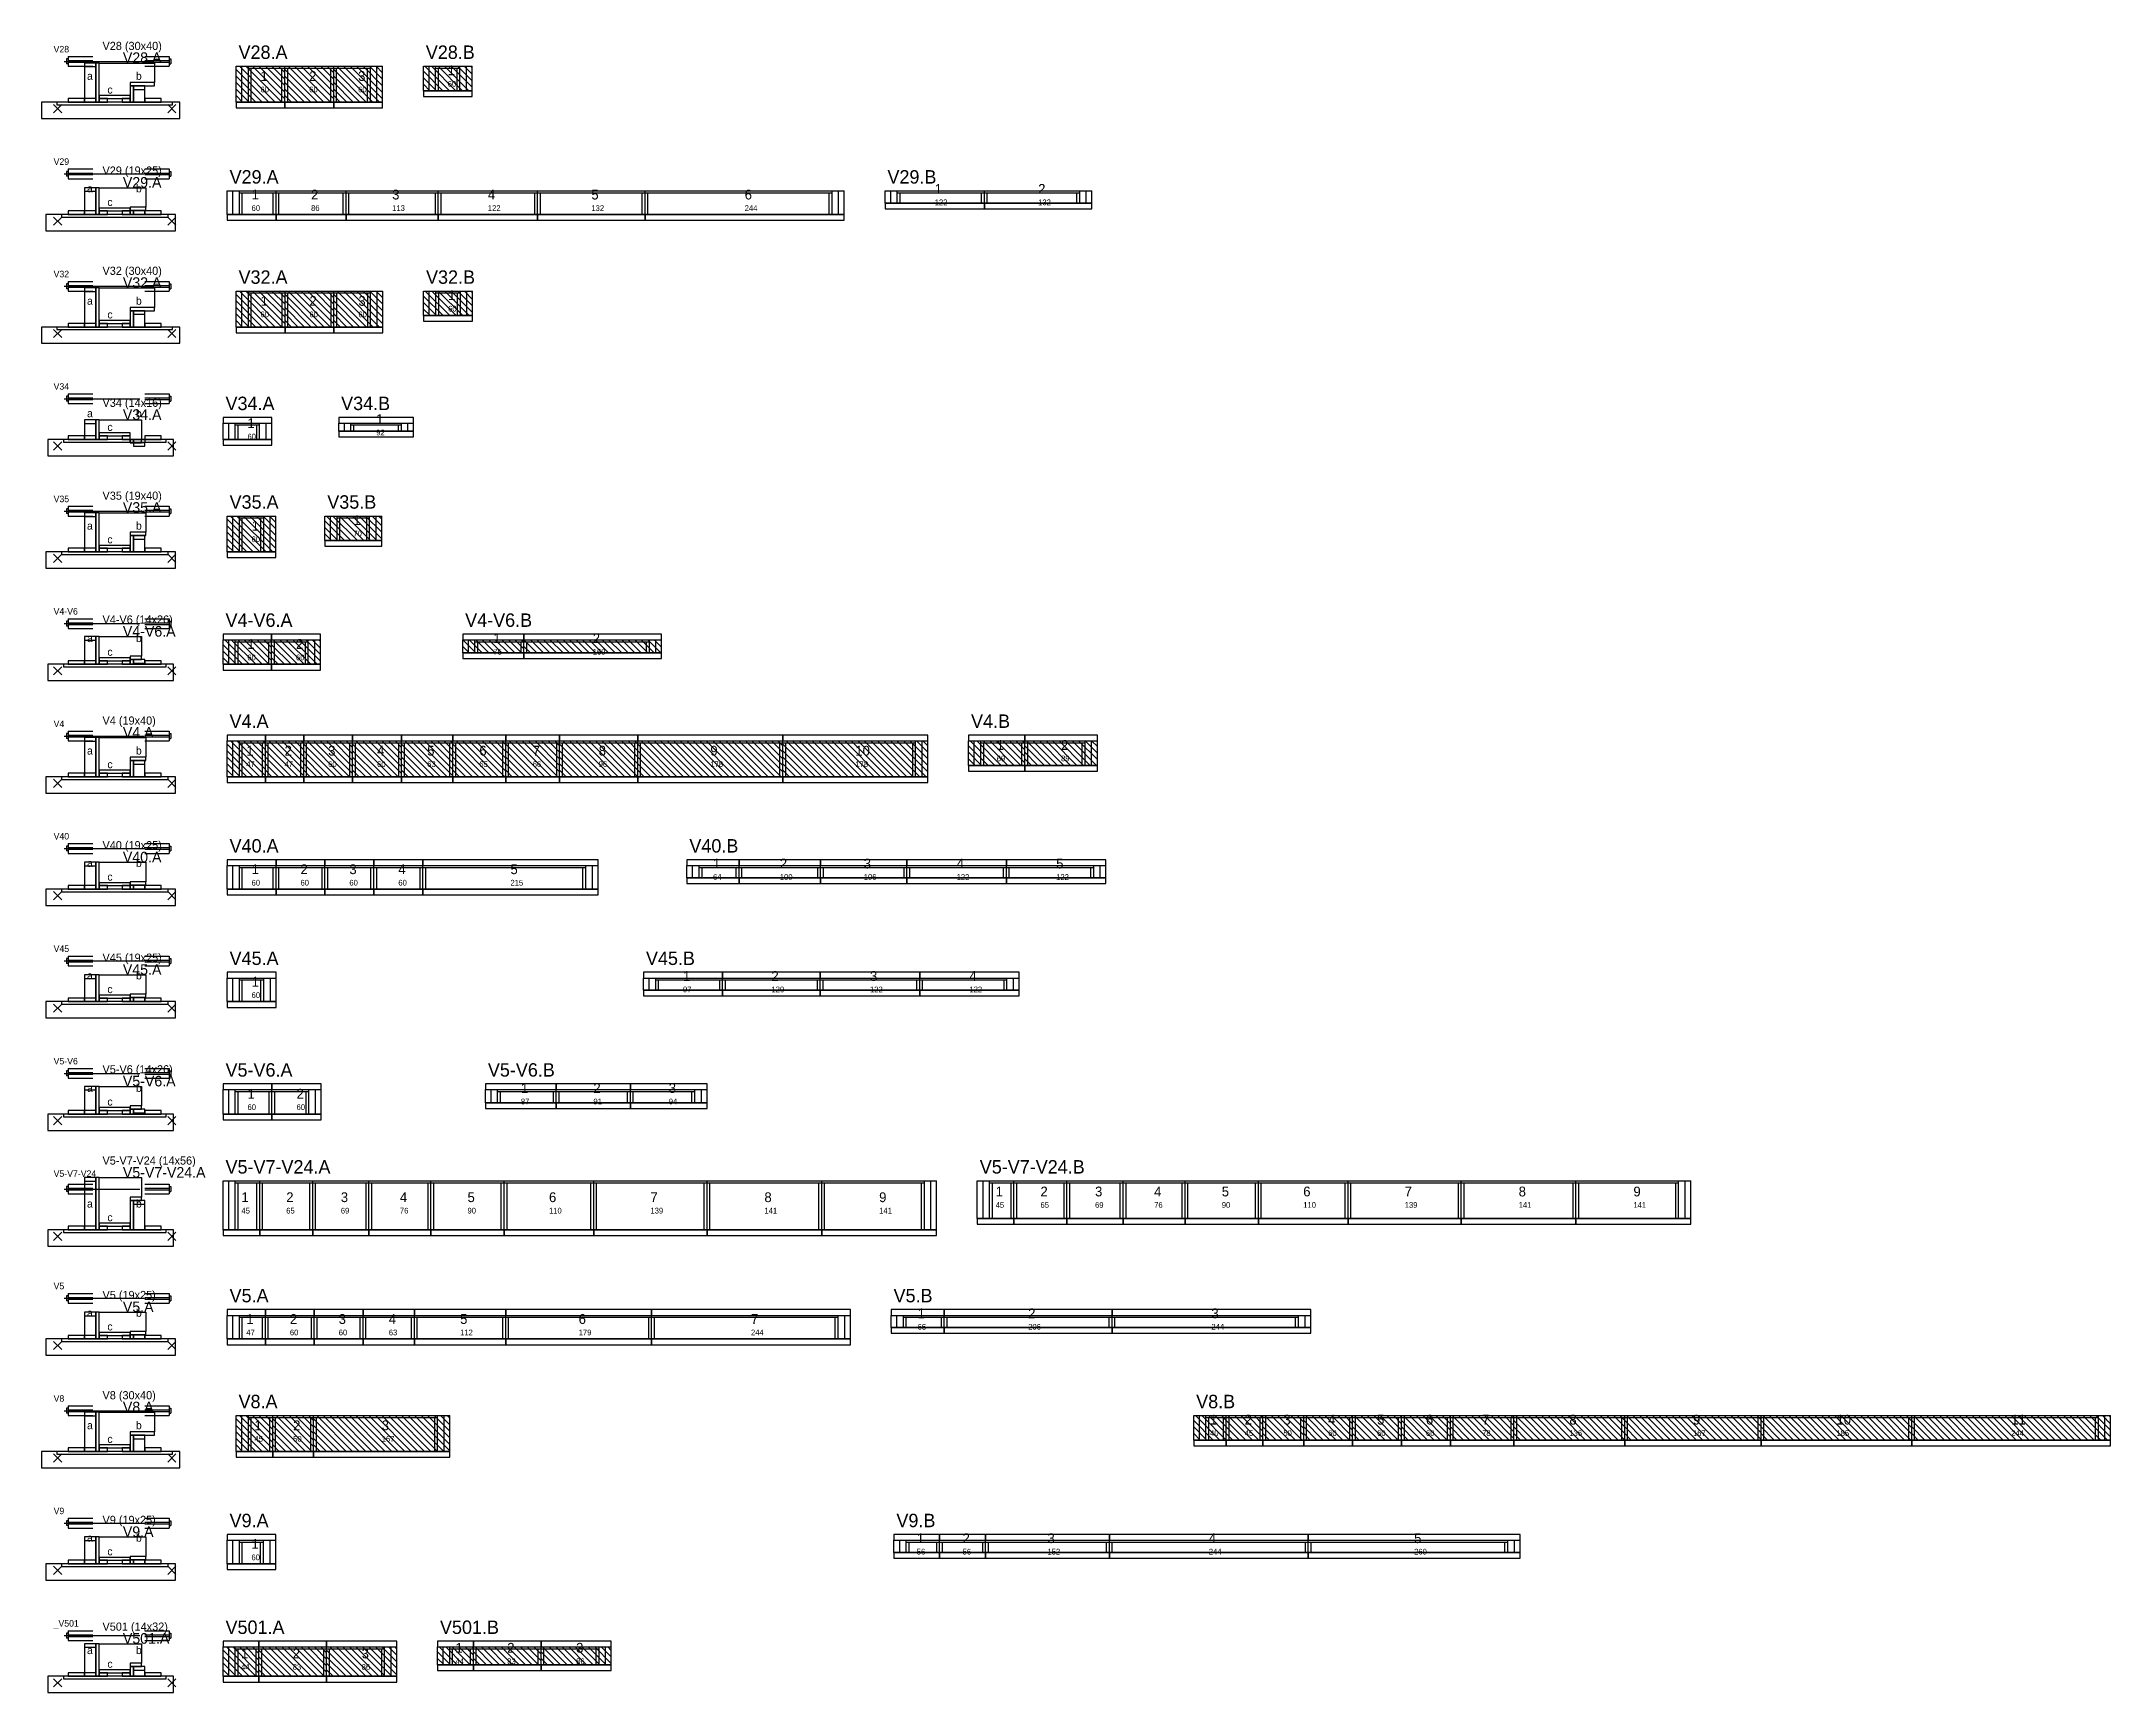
# Model space of a CAD drawing. Header units: metres. Extents: x -10 to 74425, y -2037 to 26.
# Drawn here: x 58656 to 61195, y -2008 to 19 of the extents above; entities that cross this region are included whole.
import ezdxf

# ---------------------------------------------------------------- set-up
doc = ezdxf.new("R2010")
doc.units = ezdxf.units.M
doc.layers.add('LABELS', color=3, linetype='Continuous')
doc.layers.add('VIGAS', color=7, linetype='Continuous')

msp = doc.modelspace()

# ---------------------------------------------------------------- texts
at = {"layer": 'LABELS'}
for s, p in [('V28', (58670.6, 5)), ('V29', (58670.6, -133)), ('V32', (58670.6, -271)), ('V34', (58670.6, -409)), ('V35', (58670.6, -547)), ('V4-V6', (58670.6, -685)), ('V4', (58670.6, -823)), ('V40', (58670.6, -961)), ('V45', (58670.6, -1099)), ('V5-V6', (58670.6, -1237)), ('V5-V7-V24', (58670.6, -1375)), ('V5', (58670.6, -1513)), ('V8', (58670.6, -1651)), ('V9', (58670.6, -1789)), ('_V501', (58670.6, -1927))]:
    msp.add_text(s, height=8, dxfattribs=at).set_placement(p)
at = {"layer": 'VIGAS'}
for s, height, p in [('V28 (30x40)', 10, (58730.6, 8)), ('V28.A', 13, (58755.6, -8)), ('V28.A', 16.5, (58897.6, -3)), ('V28.B', 16.5, (59127.4, -3)), ('a', 9.6, (58711.6, -28.7)), ('b', 9.6, (58771.6, -28.7)), ('1', 12, (58924.5, -30)), ('2', 12, (58984.4, -30)), ('3', 12, (59044.4, -30)), ('1', 12, (59154.3, -23)), ('c', 9.6, (58736.6, -45.5)), ('60', 7, (58924.5, -44)), ('60', 7, (58984.4, -44)), ('60', 7, (59044.4, -44)), ('60', 7, (59154.3, -37)), ('V29 (19x25)', 10, (58730.6, -145)), ('V29.A', 13, (58755.6, -161)), ('V29.A', 16.5, (58886.6, -156)), ('V29.B', 16.5, (59694, -156)), ('a', 9.6, (58711.6, -166.7)), ('c', 9.6, (58736.6, -183.5)), ('b', 9.6, (58771.6, -166.7)), ('1', 12, (58913.6, -175.5)), ('2', 12, (58986.6, -175.5)), ('3', 12, (59086.1, -175.5)), ('4', 12, (59203.6, -175.5)), ('5', 12, (59330.6, -175.5)), ('6', 12, (59518.8, -175.5)), ('122', 7, (59752, -182.5)), ('1', 12, (59752, -168.5)), ('132', 7, (59879, -182.5)), ('2', 12, (59879, -168.5)), ('60', 7, (58913.6, -189.5)), ('86', 7, (58986.6, -189.5)), ('113', 7, (59086.1, -189.5)), ('122', 7, (59203.6, -189.5)), ('132', 7, (59330.6, -189.5)), ('244', 7, (59518.8, -189.5)), ('V32 (30x40)', 10, (58730.6, -268)), ('V32.A', 13, (58755.6, -284)), ('V32.A', 16.5, (58897.6, -279)), ('V32.B', 16.5, (59127.7, -279)), ('a', 9.6, (58711.6, -304.7)), ('b', 9.6, (58771.6, -304.7)), ('1', 12, (58924.6, -306)), ('2', 12, (58984.6, -306)), ('3', 12, (59044.7, -306)), ('1', 12, (59154.8, -299)), ('c', 9.6, (58736.6, -321.5)), ('60', 7, (58924.6, -320)), ('60', 7, (58984.6, -320)), ('60', 7, (59044.7, -320)), ('60', 7, (59154.8, -313)), ('V34 (14x16)', 10, (58730.6, -430)), ('V34.A', 16.5, (58881.6, -434)), ('V34.B', 16.5, (59023.5, -434)), ('a', 9.6, (58711.6, -442.7)), ('c', 9.6, (58736.6, -459.5)), ('V34.A', 13, (58755.6, -446)), ('b', 9.6, (58771.6, -442.7)), ('1', 12, (58908.5, -456)), ('1', 12, (59066.5, -451)), ('60', 7, (58908.5, -470)), ('92', 7, (59066.5, -465)), ('V35 (19x40)', 10, (58730.6, -544)), ('V35.A', 13, (58755.6, -560)), ('V35.A', 16.5, (58886.6, -555)), ('V35.B', 16.5, (59006.5, -555)), ('a', 9.6, (58711.6, -580.7)), ('b', 9.6, (58771.6, -580.7)), ('1', 12, (58913.6, -582)), ('70', 7, (59038.5, -589)), ('1', 12, (59038.5, -575)), ('c', 9.6, (58736.6, -597.5)), ('60', 7, (58913.6, -596)), ('V4-V6 (14x26)', 10, (58730.6, -696)), ('V4-V6.A', 16.5, (58881.6, -700)), ('V4-V6.B', 16.5, (59175.7, -700)), ('V4-V6.A', 13, (58755.6, -712)), ('b', 9.6, (58771.6, -718.7)), ('1', 12, (59210.3, -720)), ('2', 12, (59332.3, -720)), ('a', 9.6, (58711.6, -718.7)), ('c', 9.6, (58736.6, -735.5)), ('60', 7, (58908.4, -741)), ('1', 12, (58908.4, -727)), ('60', 7, (58968.1, -741)), ('2', 12, (58968.1, -727)), ('75', 7, (59210.3, -734)), ('169', 7, (59332.3, -734)), ('V4 (19x40)', 10, (58730.6, -820)), ('V4.A', 16.5, (58886.6, -824)), ('V4.B', 16.5, (59796.6, -824)), ('V4.A', 13, (58755.6, -836)), ('a', 9.6, (58711.6, -856.7)), ('b', 9.6, (58771.6, -856.7)), ('1', 12, (58907.1, -858)), ('2', 12, (58954.1, -858)), ('3', 12, (59007.6, -858)), ('4', 12, (59067.6, -858)), ('5', 12, (59129.1, -858)), ('6', 12, (59193.1, -858)), ('7', 12, (59258.6, -858)), ('8', 12, (59339.6, -858)), ('9', 12, (59476.6, -858)), ('10', 12, (59654.6, -858)), ('69', 7, (59828.1, -865)), ('1', 12, (59828.1, -851)), ('89', 7, (59907.1, -865)), ('2', 12, (59907.1, -851)), ('c', 9.6, (58736.6, -873.5)), ('47', 7, (58907.1, -872)), ('47', 7, (58954.1, -872)), ('60', 7, (59007.6, -872)), ('60', 7, (59067.6, -872)), ('63', 7, (59129.1, -872)), ('65', 7, (59193.1, -872)), ('66', 7, (59258.6, -872)), ('96', 7, (59339.6, -872)), ('178', 7, (59476.6, -872)), ('178', 7, (59654.6, -872)), ('V40 (19x25)', 10, (58730.6, -973)), ('V40.A', 16.5, (58886.6, -977)), ('V40.B', 16.5, (59450.9, -977)), ('a', 9.6, (58711.6, -994.7)), ('V40.A', 13, (58755.6, -989)), ('b', 9.6, (58771.6, -994.7)), ('1', 12, (59479.9, -996.5)), ('2', 12, (59561.9, -996.5)), ('3', 12, (59664.9, -996.5)), ('4', 12, (59778.9, -996.5)), ('5', 12, (59901.1, -996.5)), ('c', 9.6, (58736.6, -1011.5)), ('60', 7, (58913.6, -1017.5)), ('1', 12, (58913.6, -1003.5)), ('60', 7, (58973.6, -1017.5)), ('2', 12, (58973.6, -1003.5)), ('60', 7, (59033.6, -1017.5)), ('3', 12, (59033.6, -1003.5)), ('4', 12, (59093.7, -1003.5)), ('60', 7, (59093.7, -1017.5)), ('215', 7, (59231.3, -1017.5)), ('5', 12, (59231.3, -1003.5)), ('64', 7, (59479.9, -1010.5)), ('100', 7, (59561.9, -1010.5)), ('106', 7, (59664.9, -1010.5)), ('122', 7, (59778.9, -1010.5)), ('122', 7, (59901.1, -1010.5)), ('V45 (19x25)', 10, (58730.6, -1111)), ('V45.A', 13, (58755.6, -1127)), ('V45.A', 16.5, (58886.6, -1115)), ('V45.B', 16.5, (59397.6, -1115)), ('a', 9.6, (58711.6, -1132.7)), ('c', 9.6, (58736.6, -1149.5)), ('b', 9.6, (58771.6, -1132.7)), ('1', 12, (58913.6, -1141.5)), ('97', 7, (59443.1, -1148.5)), ('1', 12, (59443.1, -1134.5)), ('120', 7, (59551.6, -1148.5)), ('2', 12, (59551.6, -1134.5)), ('3', 12, (59672.6, -1134.5)), ('122', 7, (59672.6, -1148.5)), ('4', 12, (59794.6, -1134.5)), ('122', 7, (59794.6, -1148.5)), ('60', 7, (58913.6, -1155.5)), ('V5-V6 (14x26)', 10, (58730.6, -1248)), ('V5-V6.A', 16.5, (58881.6, -1252)), ('V5-V6.B', 16.5, (59203.6, -1252)), ('a', 9.6, (58711.6, -1270.7)), ('V5-V6.A', 13, (58755.6, -1264)), ('b', 9.6, (58771.6, -1270.7)), ('1', 12, (58908.6, -1279)), ('2', 12, (58968.8, -1279)), ('1', 12, (59244.1, -1272)), ('2', 12, (59333.1, -1272)), ('3', 12, (59425.6, -1272)), ('c', 9.6, (58736.6, -1287.5)), ('60', 7, (58908.6, -1293)), ('60', 7, (58968.8, -1293)), ('87', 7, (59244.1, -1286)), ('91', 7, (59333.1, -1286)), ('94', 7, (59425.6, -1286)), ('V5-V7-V24 (14x56)', 10, (58730.6, -1360)), ('V5-V7-V24.A', 13, (58755.6, -1376)), ('V5-V7-V24.A', 16.5, (58881.6, -1371)), ('V5-V7-V24.B', 16.5, (59807.3, -1371)), ('1', 12, (58901.1, -1406)), ('2', 12, (58956.1, -1406)), ('3', 12, (59023.1, -1406)), ('4', 12, (59095.6, -1406)), ('5', 12, (59178.6, -1406)), ('6', 12, (59278.6, -1406)), ('7', 12, (59403.1, -1406)), ('8', 12, (59543, -1406)), ('9', 12, (59683.8, -1406)), ('1', 12, (59826.8, -1399)), ('2', 12, (59881.8, -1399)), ('3', 12, (59948.8, -1399)), ('4', 12, (60021.3, -1399)), ('5', 12, (60104.3, -1399)), ('6', 12, (60204.3, -1399)), ('7', 12, (60328.8, -1399)), ('8', 12, (60468.7, -1399)), ('9', 12, (60609.5, -1399)), ('a', 9.6, (58711.6, -1412.7)), ('c', 9.6, (58736.6, -1429.5)), ('b', 9.6, (58771.6, -1412.7)), ('45', 7, (58901.1, -1420)), ('65', 7, (58956.1, -1420)), ('69', 7, (59023.1, -1420)), ('76', 7, (59095.6, -1420)), ('90', 7, (59178.6, -1420)), ('110', 7, (59278.6, -1420)), ('139', 7, (59403.1, -1420)), ('141', 7, (59543, -1420)), ('141', 7, (59683.8, -1420)), ('45', 7, (59826.8, -1413)), ('65', 7, (59881.8, -1413)), ('69', 7, (59948.8, -1413)), ('76', 7, (60021.3, -1413)), ('90', 7, (60104.3, -1413)), ('110', 7, (60204.3, -1413)), ('139', 7, (60328.8, -1413)), ('141', 7, (60468.7, -1413)), ('141', 7, (60609.5, -1413)), ('V5 (19x25)', 10, (58730.6, -1525)), ('V5.A', 16.5, (58886.6, -1529)), ('V5.B', 16.5, (59701.5, -1529)), ('a', 9.6, (58711.6, -1546.7)), ('V5.A', 13, (58755.6, -1541)), ('b', 9.6, (58771.6, -1546.7)), ('1', 12, (58907.1, -1555.5)), ('2', 12, (58960.6, -1555.5)), ('3', 12, (59020.5, -1555.5)), ('4', 12, (59082, -1555.5)), ('5', 12, (59169.5, -1555.5)), ('6', 12, (59315, -1555.5)), ('7', 12, (59526.5, -1555.5)), ('1', 12, (59731.1, -1548.5)), ('2', 12, (59866.7, -1548.5)), ('3', 12, (60091.6, -1548.5)), ('c', 9.6, (58736.6, -1563.5)), ('47', 7, (58907.1, -1569.5)), ('60', 7, (58960.6, -1569.5)), ('60', 7, (59020.5, -1569.5)), ('63', 7, (59082, -1569.5)), ('112', 7, (59169.5, -1569.5)), ('179', 7, (59315, -1569.5)), ('244', 7, (59526.5, -1569.5)), ('65', 7, (59731.1, -1562.5)), ('206', 7, (59866.7, -1562.5)), ('244', 7, (60091.6, -1562.5)), ('V8 (30x40)', 10, (58730.6, -1648)), ('V8.A', 16.5, (58897.6, -1659)), ('V8.B', 16.5, (60072.9, -1659)), ('V8.A', 13, (58755.6, -1664)), ('b', 9.6, (58771.6, -1684.7)), ('1', 12, (58917.1, -1686)), ('2', 12, (58964.6, -1686)), ('3', 12, (59073.3, -1686)), ('1', 12, (60089.9, -1679)), ('2', 12, (60132.4, -1679)), ('3', 12, (60179.9, -1679)), ('4', 12, (60234.9, -1679)), ('5', 12, (60294.9, -1679)), ('6', 12, (60354.9, -1679)), ('7', 12, (60423.9, -1679)), ('8', 12, (60530.9, -1679)), ('9', 12, (60682.6, -1679)), ('10', 12, (60858.7, -1679)), ('11', 12, (61073.2, -1679)), ('a', 9.6, (58711.6, -1684.7)), ('c', 9.6, (58736.6, -1701.5)), ('45', 7, (58917.1, -1700)), ('50', 7, (58964.6, -1700)), ('167', 7, (59073.3, -1700)), ('40', 7, (60089.9, -1693)), ('45', 7, (60132.4, -1693)), ('50', 7, (60179.9, -1693)), ('60', 7, (60234.9, -1693)), ('60', 7, (60294.9, -1693)), ('60', 7, (60354.9, -1693)), ('78', 7, (60423.9, -1693)), ('136', 7, (60530.9, -1693)), ('167', 7, (60682.6, -1693)), ('185', 7, (60858.7, -1693)), ('244', 7, (61073.2, -1693)), ('V9 (19x25)', 10, (58730.6, -1801)), ('V9.A', 16.5, (58886.6, -1805)), ('V9.B', 16.5, (59705, -1805)), ('a', 9.6, (58711.6, -1822.7)), ('V9.A', 13, (58755.6, -1817)), ('b', 9.6, (58771.6, -1822.7)), ('1', 12, (58913.4, -1831.5)), ('1', 12, (59730, -1824.5)), ('2', 12, (59786.2, -1824.5)), ('3', 12, (59890.4, -1824.5)), ('4', 12, (60088.4, -1824.5)), ('5', 12, (60340.4, -1824.5)), ('c', 9.6, (58736.6, -1839.5)), ('60', 7, (58913.4, -1845.5)), ('56', 7, (59730, -1838.5)), ('56', 7, (59786.2, -1838.5)), ('152', 7, (59890.4, -1838.5)), ('244', 7, (60088.4, -1838.5)), ('260', 7, (60340.4, -1838.5)), ('V501 (14x32)', 10, (58730.6, -1932)), ('V501.A', 16.5, (58881.6, -1936)), ('V501.B', 16.5, (59144.8, -1936)), ('a', 9.6, (58711.6, -1960.7)), ('V501.A', 13, (58755.6, -1948)), ('b', 9.6, (58771.6, -1960.7)), ('1', 12, (58900.6, -1966)), ('2', 12, (58964.1, -1966)), ('3', 12, (59048.7, -1966)), ('1', 12, (59163.8, -1959)), ('2', 12, (59227.3, -1959)), ('3', 12, (59311.9, -1959)), ('c', 9.6, (58736.6, -1977.5)), ('44', 7, (58900.6, -1980)), ('83', 7, (58964.1, -1980)), ('86', 7, (59048.7, -1980)), ('44', 7, (59163.8, -1973)), ('83', 7, (59227.3, -1973)), ('86', 7, (59311.9, -1973))]:
    msp.add_text(s, height=height, dxfattribs=at).set_placement(p)

# ---------------------------------------------------------------- linework, layer by layer
at = {"layer": 'VIGAS'}
for p, q in [((58688.6, 0), (58718.6, 0)), ((58688.6, 0), (58688.6, -12)), ((58782.6, 0), (58812.6, 0)), ((58812.6, 0), (58812.6, -12)), ((58683.6, -6), (58792.6, -6)), ((58686.6, -3), (58686.6, -9)), ((58688.6, -3), (58686.6, -3)), ((58688.6, -9), (58686.6, -9)), ((58688.6, -5), (58718.6, -5)), ((58688.6, -7), (58718.6, -7)), ((58688.6, -12), (58718.6, -12)), ((58782.6, -5), (58812.6, -5)), ((58782.6, -7), (58812.6, -7)), ((58782.6, -12), (58812.6, -12)), ((58812.6, -3), (58814.6, -3)), ((58812.6, -9), (58814.6, -9)), ((58814.6, -3), (58814.6, -9)), ((58894.6, -12), (58954.4, -12)), ((58894.6, -56), (58894.6, -12)), ((58934.6, -56), (58894.6, -16)), ((58926.6, -56), (58894.6, -24)), ((58942.6, -56), (58898.6, -12)), ((58901.6, -56), (58901.6, -12)), ((58950.6, -56), (58906.6, -12)), ((58909.6, -56), (58909.6, -12)), ((58909.6, -14.2), (58954.4, -14.2)), ((58913.1, -56), (58913.1, -14.2)), ((58954.4, -51.8), (58914.6, -12)), ((58954.4, -43.8), (58922.6, -12)), ((58954.4, -35.8), (58930.6, -12)), ((58954.4, -27.8), (58938.6, -12)), ((58954.4, -19.8), (58946.6, -12)), ((58950.9, -56), (58950.9, -14.2)), ((58954.4, -56), (58954.4, -12)), ((58954.4, -56), (58954.4, -12)), ((58954.4, -12), (59014.4, -12)), ((58954.4, -56), (58954.4, -12)), ((58954.4, -56), (58954.4, -12)), ((58954.4, -56), (58954.4, -12)), ((58954.4, -14.2), (59014.4, -14.2)), ((58994.4, -56), (58954.4, -16)), ((58986.4, -56), (58954.4, -24)), ((58957.9, -56), (58957.9, -14.2)), ((59002.4, -56), (58958.4, -12)), ((59010.4, -56), (58966.4, -12)), ((59014.4, -52), (58974.4, -12)), ((59014.4, -44), (58982.4, -12)), ((59014.4, -36), (58990.4, -12)), ((59014.4, -28), (58998.4, -12)), ((59014.4, -20), (59006.4, -12)), ((59010.9, -56), (59010.9, -14.2)), ((59014.4, -56), (59014.4, -12)), ((59014.4, -56), (59014.4, -12)), ((59014.4, -12), (59074.4, -12)), ((59014.4, -56), (59014.4, -12)), ((59014.4, -56), (59014.4, -12)), ((59014.4, -56), (59014.4, -12)), ((59014.4, -12), (59014.4, -12)), ((59014.4, -14.2), (59059.4, -14.2)), ((59054.4, -56), (59014.4, -16)), ((59046.4, -56), (59014.4, -24)), ((59017.9, -56), (59017.9, -14.2)), ((59062.4, -56), (59018.4, -12)), ((59070.4, -56), (59026.4, -12)), ((59074.4, -52), (59034.4, -12)), ((59074.4, -44), (59042.4, -12)), ((59074.4, -36), (59050.4, -12)), ((59055.9, -56), (59055.9, -14.2)), ((59074.4, -28), (59058.4, -12)), ((59059.4, -56), (59059.4, -12)), ((59074.4, -20), (59066.4, -12)), ((59067.4, -56), (59067.4, -12)), ((59074.4, -56), (59074.4, -12)), ((59074.4, -12), (59074.4, -12)), ((59124.4, -12), (59184.2, -12)), ((59124.4, -42), (59124.4, -12)), ((59148.4, -42), (59124.4, -18)), ((59156.4, -42), (59126.4, -12)), ((59131.4, -42), (59131.4, -12)), ((59164.4, -42), (59134.4, -12)), ((59139.4, -42), (59139.4, -12)), ((59139.4, -14.2), (59169.2, -14.2)), ((59172.4, -42), (59142.4, -12)), ((59142.9, -42), (59142.9, -14.2)), ((59180.4, -42), (59150.4, -12)), ((59184.2, -37.8), (59158.4, -12)), ((59165.7, -42), (59165.7, -14.2)), ((59184.2, -29.8), (59166.4, -12)), ((59169.2, -42), (59169.2, -12)), ((59184.2, -21.8), (59174.4, -12)), ((59177.2, -42), (59177.2, -12)), ((59184.2, -13.8), (59182.4, -12)), ((59184.2, -42), (59184.2, -12)), ((58918.6, -56), (58894.6, -32)), ((58910.6, -56), (58894.6, -40)), ((58902.6, -56), (58894.6, -48)), ((58978.4, -56), (58954.4, -32)), ((58970.4, -56), (58954.4, -40)), ((58962.4, -56), (58954.4, -48)), ((59038.4, -56), (59014.4, -32)), ((59030.4, -56), (59014.4, -40)), ((59022.4, -56), (59014.4, -48)), ((59140.4, -42), (59124.4, -26)), ((59132.4, -42), (59124.4, -34)), ((59124.4, -42), (59184.2, -42)), ((59124.4, -42), (59124.4, -42)), ((59139.4, -42), (59142.9, -42)), ((59165.7, -42), (59169.2, -42)), ((58670.6, -69), (58680.6, -59)), ((58670.6, -59), (58680.6, -69)), ((58810.6, -69), (58820.6, -59)), ((58810.6, -59), (58820.6, -69)), ((58894.6, -56), (58954.4, -56)), ((58894.6, -56), (58894.6, -56)), ((58909.6, -56), (58913.1, -56)), ((58950.9, -56), (58954.4, -56)), ((58954.4, -56), (59014.4, -56)), ((58954.4, -56), (58957.9, -56)), ((58954.4, -56), (58954.4, -56)), ((59010.9, -56), (59014.4, -56)), ((59014.4, -56), (59074.4, -56)), ((59014.4, -56), (59017.9, -56)), ((59014.4, -56), (59014.4, -56)), ((59055.9, -56), (59059.4, -56)), ((58683.6, -144), (58781.6, -144)), ((58686.6, -141), (58686.6, -147)), ((58688.6, -141), (58686.6, -141)), ((58688.6, -147), (58686.6, -147)), ((58688.6, -138), (58718.6, -138)), ((58688.6, -138), (58688.6, -150)), ((58688.6, -143), (58718.6, -143)), ((58688.6, -145), (58718.6, -145)), ((58688.6, -150), (58718.6, -150)), ((58782.6, -138), (58812.6, -138)), ((58782.6, -143), (58812.6, -143)), ((58782.6, -145), (58812.6, -145)), ((58782.6, -150), (58812.6, -150)), ((58812.6, -138), (58812.6, -150)), ((58812.6, -141), (58814.6, -141)), ((58812.6, -147), (58814.6, -147)), ((58814.6, -141), (58814.6, -147)), ((58883.6, -165), (58943.6, -165)), ((58883.6, -194), (58883.6, -165)), ((58890.6, -194), (58890.6, -165)), ((58898.6, -194), (58898.6, -165)), ((58898.6, -167.2), (58943.6, -167.2)), ((58902.1, -194), (58902.1, -167.2)), ((58940.1, -194), (58940.1, -167.2)), ((58943.6, -194), (58943.6, -165)), ((58943.6, -194), (58943.6, -165)), ((58943.6, -165), (59029.6, -165)), ((58943.6, -194), (58943.6, -165)), ((58943.6, -194), (58943.6, -165)), ((58943.6, -194), (58943.6, -165)), ((58943.6, -167.2), (59029.6, -167.2)), ((58947.1, -194), (58947.1, -167.2)), ((59026.1, -194), (59026.1, -167.2)), ((59029.6, -194), (59029.6, -165)), ((59029.6, -194), (59029.6, -165)), ((59029.6, -165), (59142.6, -165)), ((59029.6, -194), (59029.6, -165)), ((59029.6, -194), (59029.6, -165)), ((59029.6, -194), (59029.6, -165)), ((59029.6, -167.2), (59142.6, -167.2)), ((59033.1, -194), (59033.1, -167.2)), ((59139.1, -194), (59139.1, -167.2)), ((59142.6, -194), (59142.6, -165)), ((59142.6, -194), (59142.6, -165)), ((59142.6, -165), (59264.6, -165)), ((59142.6, -194), (59142.6, -165)), ((59142.6, -194), (59142.6, -165)), ((59142.6, -194), (59142.6, -165)), ((59142.6, -167.2), (59264.6, -167.2)), ((59146.1, -194), (59146.1, -167.2)), ((59261.1, -194), (59261.1, -167.2)), ((59264.6, -194), (59264.6, -165)), ((59264.6, -194), (59264.6, -165)), ((59264.6, -165), (59396.6, -165)), ((59264.6, -194), (59264.6, -165)), ((59264.6, -194), (59264.6, -165)), ((59264.6, -194), (59264.6, -165)), ((59264.6, -167.2), (59396.6, -167.2)), ((59268.1, -194), (59268.1, -167.2)), ((59393.1, -194), (59393.1, -167.2)), ((59396.6, -194), (59396.6, -165)), ((59396.6, -194), (59396.6, -165)), ((59396.6, -165), (59641, -165)), ((59396.6, -194), (59396.6, -165)), ((59396.6, -194), (59396.6, -165)), ((59396.6, -194), (59396.6, -165)), ((59396.6, -167.2), (59626, -167.2)), ((59400.1, -194), (59400.1, -167.2)), ((59622.5, -194), (59622.5, -167.2)), ((59626, -194), (59626, -165)), ((59634, -194), (59634, -165)), ((59641, -194), (59641, -165)), ((59691, -165), (59813, -165)), ((59691, -180), (59691, -165)), ((59698, -180), (59698, -165)), ((59706, -180), (59706, -165)), ((59706, -167.2), (59813, -167.2)), ((59709.5, -180), (59709.5, -167.2)), ((59809.5, -180), (59809.5, -167.2)), ((59813, -180), (59813, -165)), ((59813, -180), (59813, -165)), ((59813, -165), (59945, -165)), ((59813, -180), (59813, -165)), ((59813, -180), (59813, -165)), ((59813, -180), (59813, -165)), ((59813, -167.2), (59930, -167.2)), ((59816.5, -180), (59816.5, -167.2)), ((59926.5, -180), (59926.5, -167.2)), ((59930, -180), (59930, -165)), ((59938, -180), (59938, -165)), ((59945, -180), (59945, -165)), ((58670.6, -207), (58680.6, -197)), ((58670.6, -197), (58680.6, -207)), ((58810.6, -207), (58820.6, -197)), ((58810.6, -197), (58820.6, -207)), ((58883.6, -194), (58943.6, -194)), ((58898.6, -194), (58902.1, -194)), ((58940.1, -194), (58943.6, -194)), ((58943.6, -194), (59029.6, -194)), ((58943.6, -194), (58947.1, -194)), ((59026.1, -194), (59029.6, -194)), ((59029.6, -194), (59142.6, -194)), ((59029.6, -194), (59033.1, -194)), ((59139.1, -194), (59142.6, -194)), ((59142.6, -194), (59264.6, -194)), ((59142.6, -194), (59146.1, -194)), ((59261.1, -194), (59264.6, -194)), ((59264.6, -194), (59396.6, -194)), ((59264.6, -194), (59268.1, -194)), ((59393.1, -194), (59396.6, -194)), ((59396.6, -194), (59641, -194)), ((59396.6, -194), (59400.1, -194)), ((59622.5, -194), (59626, -194)), ((59691, -180), (59813, -180)), ((59706, -180), (59709.5, -180)), ((59809.5, -180), (59813, -180)), ((59813, -180), (59945, -180)), ((59813, -180), (59816.5, -180)), ((59926.5, -180), (59930, -180)), ((58686.6, -279), (58686.6, -285)), ((58688.6, -279), (58686.6, -279)), ((58688.6, -276), (58718.6, -276)), ((58688.6, -276), (58688.6, -288)), ((58782.6, -276), (58812.6, -276)), ((58812.6, -276), (58812.6, -288)), ((58812.6, -279), (58814.6, -279)), ((58814.6, -279), (58814.6, -285)), ((58683.6, -282), (58792.6, -282)), ((58688.6, -285), (58686.6, -285)), ((58688.6, -281), (58718.6, -281)), ((58688.6, -283), (58718.6, -283)), ((58688.6, -288), (58718.6, -288)), ((58782.6, -281), (58812.6, -281)), ((58782.6, -283), (58812.6, -283)), ((58782.6, -288), (58812.6, -288)), ((58812.6, -285), (58814.6, -285)), ((58894.6, -288), (58954.6, -288)), ((58894.6, -332), (58894.6, -288)), ((58934.6, -332), (58894.6, -292)), ((58926.6, -332), (58894.6, -300)), ((58942.6, -332), (58898.6, -288)), ((58901.6, -332), (58901.6, -288)), ((58950.6, -332), (58906.6, -288)), ((58909.6, -332), (58909.6, -288)), ((58909.6, -290.2), (58954.6, -290.2)), ((58913.1, -332), (58913.1, -290.2)), ((58954.6, -328), (58914.6, -288)), ((58954.6, -320), (58922.6, -288)), ((58954.6, -312), (58930.6, -288)), ((58954.6, -304), (58938.6, -288)), ((58954.6, -296), (58946.6, -288)), ((58951.1, -332), (58951.1, -290.2)), ((58954.6, -332), (58954.6, -288)), ((58954.6, -332), (58954.6, -288)), ((58954.6, -288), (59014.6, -288)), ((58954.6, -332), (58954.6, -288)), ((58954.6, -332), (58954.6, -288)), ((58954.6, -332), (58954.6, -288)), ((58954.6, -288), (58954.6, -288)), ((58954.6, -290.2), (59014.6, -290.2)), ((58994.6, -332), (58954.6, -292)), ((58986.6, -332), (58954.6, -300)), ((58958.1, -332), (58958.1, -290.2)), ((59002.6, -332), (58958.6, -288)), ((59010.6, -332), (58966.6, -288)), ((59014.6, -328), (58974.6, -288)), ((59014.6, -320), (58982.6, -288)), ((59014.6, -312), (58990.6, -288)), ((59014.6, -304), (58998.6, -288)), ((59014.6, -296), (59006.6, -288)), ((59011.1, -332), (59011.1, -290.2)), ((59014.6, -332), (59014.6, -288)), ((59014.6, -332), (59014.6, -288)), ((59014.6, -288), (59074.7, -288)), ((59014.6, -332), (59014.6, -288)), ((59014.6, -332), (59014.6, -288)), ((59014.6, -332), (59014.6, -288)), ((59014.6, -288), (59014.6, -288)), ((59014.6, -290.2), (59059.7, -290.2)), ((59054.6, -332), (59014.6, -292)), ((59046.6, -332), (59014.6, -300)), ((59018.1, -332), (59018.1, -290.2)), ((59062.6, -332), (59018.6, -288)), ((59070.6, -332), (59026.6, -288)), ((59074.7, -328.1), (59034.6, -288)), ((59074.7, -320.1), (59042.6, -288)), ((59074.7, -312.1), (59050.6, -288)), ((59056.2, -332), (59056.2, -290.2)), ((59074.7, -304.1), (59058.6, -288)), ((59059.7, -332), (59059.7, -288)), ((59074.7, -296.1), (59066.6, -288)), ((59067.7, -332), (59067.7, -288)), ((59074.7, -288.1), (59074.6, -288)), ((59074.7, -332), (59074.7, -288)), ((59124.7, -288), (59184.8, -288)), ((59124.7, -318), (59124.7, -288)), ((59148.7, -318), (59124.7, -294)), ((59140.7, -318), (59124.7, -302)), ((59156.7, -318), (59126.7, -288)), ((59131.7, -318), (59131.7, -288)), ((59164.7, -318), (59134.7, -288)), ((59139.7, -318), (59139.7, -288)), ((59139.7, -290.2), (59169.8, -290.2)), ((59172.7, -318), (59142.7, -288)), ((59143.2, -318), (59143.2, -290.2)), ((59180.7, -318), (59150.7, -288)), ((59184.8, -314.1), (59158.7, -288)), ((59166.3, -318), (59166.3, -290.2)), ((59184.8, -306.1), (59166.7, -288)), ((59169.8, -318), (59169.8, -288)), ((59184.8, -298.1), (59174.7, -288)), ((59177.8, -318), (59177.8, -288)), ((59184.8, -290.1), (59182.7, -288)), ((59184.8, -318), (59184.8, -288)), ((58918.6, -332), (58894.6, -308)), ((58910.6, -332), (58894.6, -316)), ((58902.6, -332), (58894.6, -324)), ((58978.6, -332), (58954.6, -308)), ((58970.6, -332), (58954.6, -316)), ((58962.6, -332), (58954.6, -324)), ((59038.6, -332), (59014.6, -308)), ((59030.6, -332), (59014.6, -316)), ((59022.6, -332), (59014.6, -324)), ((59132.7, -318), (59124.7, -310)), ((59124.7, -318), (59184.8, -318)), ((59124.7, -318), (59124.7, -318)), ((59139.7, -318), (59143.2, -318)), ((59166.3, -318), (59169.8, -318)), ((58670.6, -345), (58680.6, -335)), ((58670.6, -335), (58680.6, -345)), ((58810.6, -345), (58820.6, -335)), ((58810.6, -335), (58820.6, -345)), ((58894.6, -332), (58954.6, -332)), ((58894.6, -332), (58894.6, -332)), ((58909.6, -332), (58913.1, -332)), ((58951.1, -332), (58954.6, -332)), ((58954.6, -332), (59014.6, -332)), ((58954.6, -332), (58958.1, -332)), ((58954.6, -332), (58954.6, -332)), ((59011.1, -332), (59014.6, -332)), ((59014.6, -332), (59074.7, -332)), ((59014.6, -332), (59018.1, -332)), ((59014.6, -332), (59014.6, -332)), ((59056.2, -332), (59059.7, -332)), ((58683.6, -420), (58776.6, -420)), ((58686.6, -417), (58686.6, -423)), ((58688.6, -417), (58686.6, -417)), ((58688.6, -423), (58686.6, -423)), ((58688.6, -414), (58718.6, -414)), ((58688.6, -414), (58688.6, -426)), ((58688.6, -419), (58718.6, -419)), ((58688.6, -421), (58718.6, -421)), ((58688.6, -426), (58718.6, -426)), ((58782.6, -414), (58812.6, -414)), ((58782.6, -419), (58812.6, -419)), ((58782.6, -421), (58812.6, -421)), ((58782.6, -426), (58812.6, -426)), ((58812.6, -414), (58812.6, -426)), ((58812.6, -417), (58814.6, -417)), ((58812.6, -423), (58814.6, -423)), ((58814.6, -417), (58814.6, -423)), ((58878.6, -450), (58938.4, -450)), ((58878.6, -470), (58878.6, -450)), ((58885.6, -470), (58885.6, -450)), ((58893.6, -470), (58893.6, -450)), ((58893.6, -452.2), (58923.4, -452.2)), ((58897.1, -470), (58897.1, -452.2)), ((58919.9, -470), (58919.9, -452.2)), ((58923.4, -470), (58923.4, -450)), ((58931.4, -470), (58931.4, -450)), ((58938.4, -470), (58938.4, -450)), ((59020.5, -450), (59112.4, -450)), ((59020.5, -460), (59020.5, -450)), ((59027.5, -460), (59027.5, -450)), ((59035.5, -460), (59035.5, -450)), ((59035.5, -452.2), (59097.4, -452.2)), ((59039, -460), (59039, -452.2)), ((59093.9, -460), (59093.9, -452.2)), ((59097.4, -460), (59097.4, -450)), ((59105.4, -460), (59105.4, -450)), ((59112.4, -460), (59112.4, -450)), ((58670.6, -483), (58680.6, -473)), ((58670.6, -473), (58680.6, -483)), ((58810.6, -483), (58820.6, -473)), ((58810.6, -473), (58820.6, -483)), ((58878.6, -470), (58938.4, -470)), ((58893.6, -470), (58897.1, -470)), ((58919.9, -470), (58923.4, -470)), ((59020.5, -460), (59112.4, -460)), ((59035.5, -460), (59039, -460)), ((59093.9, -460), (59097.4, -460)), ((58683.6, -558), (58781.6, -558)), ((58686.6, -555), (58686.6, -561)), ((58688.6, -555), (58686.6, -555)), ((58688.6, -552), (58718.6, -552)), ((58688.6, -552), (58688.6, -564)), ((58688.6, -557), (58718.6, -557)), ((58782.6, -552), (58812.6, -552)), ((58782.6, -557), (58812.6, -557)), ((58812.6, -552), (58812.6, -564)), ((58812.6, -555), (58814.6, -555)), ((58814.6, -555), (58814.6, -561)), ((58688.6, -561), (58686.6, -561)), ((58688.6, -559), (58718.6, -559)), ((58688.6, -564), (58718.6, -564)), ((58782.6, -559), (58812.6, -559)), ((58782.6, -564), (58812.6, -564)), ((58812.6, -561), (58814.6, -561)), ((58883.6, -564), (58943.5, -564)), ((58883.6, -608), (58883.6, -564)), ((58923.6, -608), (58883.6, -568)), ((58915.6, -608), (58883.6, -576)), ((58907.6, -608), (58883.6, -584)), ((58931.6, -608), (58887.6, -564)), ((58890.6, -608), (58890.6, -564)), ((58939.6, -608), (58895.6, -564)), ((58898.6, -608), (58898.6, -564)), ((58898.6, -566.2), (58928.5, -566.2)), ((58902.1, -608), (58902.1, -566.2)), ((58943.5, -603.9), (58903.6, -564)), ((58943.5, -595.9), (58911.6, -564)), ((58943.5, -587.9), (58919.6, -564)), ((58925, -608), (58925, -566.2)), ((58943.5, -579.9), (58927.6, -564)), ((58928.5, -608), (58928.5, -564)), ((58943.5, -571.9), (58935.6, -564)), ((58936.5, -608), (58936.5, -564)), ((58943.5, -608), (58943.5, -564)), ((59003.5, -564), (59073.4, -564)), ((59003.5, -594), (59003.5, -564)), ((59027.5, -594), (59003.5, -570)), ((59019.5, -594), (59003.5, -578)), ((59035.5, -594), (59005.5, -564)), ((59010.5, -594), (59010.5, -564)), ((59043.5, -594), (59013.5, -564)), ((59018.5, -594), (59018.5, -564)), ((59018.5, -566.2), (59058.4, -566.2)), ((59051.5, -594), (59021.5, -564)), ((59022, -594), (59022, -566.2)), ((59059.5, -594), (59029.5, -564)), ((59067.5, -594), (59037.5, -564)), ((59073.4, -591.9), (59045.5, -564)), ((59073.4, -583.9), (59053.5, -564)), ((59054.9, -594), (59054.9, -566.2)), ((59058.4, -594), (59058.4, -564)), ((59073.4, -575.9), (59061.5, -564)), ((59066.4, -594), (59066.4, -564)), ((59073.4, -567.9), (59069.5, -564)), ((59073.4, -594), (59073.4, -564)), ((58899.6, -608), (58883.6, -592)), ((58891.6, -608), (58883.6, -600)), ((58883.6, -608), (58943.5, -608)), ((58883.6, -608), (58883.6, -608)), ((58898.6, -608), (58902.1, -608)), ((58925, -608), (58928.5, -608)), ((59011.5, -594), (59003.5, -586)), ((59003.5, -594), (59073.4, -594)), ((59003.5, -594), (59003.5, -594)), ((59018.5, -594), (59022, -594)), ((59054.9, -594), (59058.4, -594)), ((58670.6, -621), (58680.6, -611)), ((58670.6, -611), (58680.6, -621)), ((58810.6, -621), (58820.6, -611)), ((58810.6, -611), (58820.6, -621)), ((58683.6, -696), (58776.6, -696)), ((58686.6, -693), (58686.6, -699)), ((58688.6, -693), (58686.6, -693)), ((58688.6, -699), (58686.6, -699)), ((58688.6, -690), (58718.6, -690)), ((58688.6, -690), (58688.6, -702)), ((58688.6, -695), (58718.6, -695)), ((58688.6, -697), (58718.6, -697)), ((58688.6, -702), (58718.6, -702)), ((58782.6, -690), (58812.6, -690)), ((58782.6, -695), (58812.6, -695)), ((58782.6, -697), (58812.6, -697)), ((58782.6, -702), (58812.6, -702)), ((58812.6, -690), (58812.6, -702)), ((58812.6, -693), (58814.6, -693)), ((58812.6, -699), (58814.6, -699)), ((58814.6, -693), (58814.6, -699)), ((58878.6, -716), (58938.1, -716)), ((58878.6, -746), (58878.6, -716)), ((58902.6, -746), (58878.6, -722)), ((58894.6, -746), (58878.6, -730)), ((58910.6, -746), (58880.6, -716)), ((58885.6, -746), (58885.6, -716)), ((58918.6, -746), (58888.6, -716)), ((58893.6, -746), (58893.6, -716)), ((58893.6, -718.2), (58938.1, -718.2)), ((58926.6, -746), (58896.6, -716)), ((58897.1, -746), (58897.1, -718.2)), ((58934.6, -746), (58904.6, -716)), ((58938.1, -741.5), (58912.6, -716)), ((58938.1, -733.5), (58920.6, -716)), ((58938.1, -725.5), (58928.6, -716)), ((58934.6, -746), (58934.6, -718.2)), ((58938.1, -717.5), (58936.6, -716)), ((58938.1, -746), (58938.1, -716)), ((58938.1, -746), (58938.1, -716)), ((58938.1, -716), (58998.1, -716)), ((58938.1, -746), (58938.1, -716)), ((58938.1, -746), (58938.1, -716)), ((58938.1, -746), (58938.1, -716)), ((58938.1, -718.2), (58983.1, -718.2)), ((58962.1, -746), (58938.1, -722)), ((58954.1, -746), (58938.1, -730)), ((58970.1, -746), (58940.1, -716)), ((58941.6, -746), (58941.6, -718.2)), ((58978.1, -746), (58948.1, -716)), ((58986.1, -746), (58956.1, -716)), ((58994.1, -746), (58964.1, -716)), ((58998.1, -742), (58972.1, -716)), ((58979.6, -746), (58979.6, -718.2)), ((58998.1, -734), (58980.1, -716)), ((58983.1, -746), (58983.1, -716)), ((58998.1, -726), (58988.1, -716)), ((58991.1, -746), (58991.1, -716)), ((58998.1, -718), (58996.1, -716)), ((58998.1, -746), (58998.1, -716)), ((59172.7, -716), (59247.8, -716)), ((59172.7, -732), (59172.7, -716)), ((59188.7, -732), (59172.7, -716)), ((59180.7, -732), (59172.7, -724)), ((59172.7, -732), (59247.8, -732)), ((59172.7, -732), (59172.7, -732)), ((59179.7, -732), (59179.7, -716)), ((59196.7, -732), (59180.7, -716)), ((59187.7, -732), (59187.7, -716)), ((59187.7, -718.2), (59247.8, -718.2)), ((59187.7, -732), (59191.2, -732)), ((59204.7, -732), (59188.7, -716)), ((59191.2, -732), (59191.2, -718.2)), ((59212.7, -732), (59196.7, -716)), ((59220.7, -732), (59204.7, -716)), ((59228.7, -732), (59212.7, -716)), ((59236.7, -732), (59220.7, -716)), ((59244.7, -732), (59228.7, -716)), ((59247.8, -727.1), (59236.7, -716)), ((59244.3, -732), (59244.3, -718.2)), ((59244.3, -732), (59247.8, -732)), ((59247.8, -719.1), (59244.7, -716)), ((59247.8, -732), (59247.8, -716)), ((59247.8, -732), (59247.8, -716)), ((59247.8, -716), (59416.8, -716)), ((59247.8, -732), (59247.8, -716)), ((59247.8, -732), (59247.8, -716)), ((59247.8, -732), (59247.8, -716)), ((59263.8, -732), (59247.8, -716)), ((59247.8, -718.2), (59401.8, -718.2)), ((59255.8, -732), (59247.8, -724)), ((59247.8, -732), (59416.8, -732)), ((59247.8, -732), (59251.3, -732)), ((59247.8, -732), (59247.8, -732)), ((59251.3, -732), (59251.3, -718.2)), ((59271.8, -732), (59255.8, -716)), ((59279.8, -732), (59263.8, -716)), ((59287.8, -732), (59271.8, -716)), ((59295.8, -732), (59279.8, -716)), ((59303.8, -732), (59287.8, -716)), ((59311.8, -732), (59295.8, -716)), ((59319.8, -732), (59303.8, -716)), ((59327.8, -732), (59311.8, -716)), ((59335.8, -732), (59319.8, -716)), ((59343.8, -732), (59327.8, -716)), ((59351.8, -732), (59335.8, -716)), ((59359.8, -732), (59343.8, -716)), ((59367.8, -732), (59351.8, -716)), ((59375.8, -732), (59359.8, -716)), ((59383.8, -732), (59367.8, -716)), ((59391.8, -732), (59375.8, -716)), ((59399.8, -732), (59383.8, -716)), ((59407.8, -732), (59391.8, -716)), ((59398.3, -732), (59398.3, -718.2)), ((59398.3, -732), (59401.8, -732)), ((59415.8, -732), (59399.8, -716)), ((59401.8, -732), (59401.8, -716)), ((59416.8, -725), (59407.8, -716)), ((59409.8, -732), (59409.8, -716)), ((59416.8, -717), (59415.8, -716)), ((59416.8, -732), (59416.8, -716)), ((58670.6, -759), (58680.6, -749)), ((58670.6, -749), (58680.6, -759)), ((58810.6, -759), (58820.6, -749)), ((58810.6, -749), (58820.6, -759)), ((58886.6, -746), (58878.6, -738)), ((58878.6, -746), (58938.1, -746)), ((58878.6, -746), (58878.6, -746)), ((58893.6, -746), (58897.1, -746)), ((58934.6, -746), (58938.1, -746)), ((58946.1, -746), (58938.1, -738)), ((58938.1, -746), (58998.1, -746)), ((58938.1, -746), (58941.6, -746)), ((58938.1, -746), (58938.1, -746)), ((58979.6, -746), (58983.1, -746)), ((58683.6, -834), (58781.6, -834)), ((58686.6, -831), (58686.6, -837)), ((58688.6, -831), (58686.6, -831)), ((58688.6, -837), (58686.6, -837)), ((58688.6, -828), (58718.6, -828)), ((58688.6, -828), (58688.6, -840)), ((58688.6, -833), (58718.6, -833)), ((58688.6, -835), (58718.6, -835)), ((58782.6, -828), (58812.6, -828)), ((58782.6, -833), (58812.6, -833)), ((58782.6, -835), (58812.6, -835)), ((58812.6, -828), (58812.6, -840)), ((58812.6, -831), (58814.6, -831)), ((58812.6, -837), (58814.6, -837)), ((58814.6, -831), (58814.6, -837)), ((58688.6, -840), (58718.6, -840)), ((58782.6, -840), (58812.6, -840)), ((58883.6, -840), (58930.6, -840)), ((58883.6, -884), (58883.6, -840)), ((58923.6, -884), (58883.6, -844)), ((58915.6, -884), (58883.6, -852)), ((58907.6, -884), (58883.6, -860)), ((58930.6, -883), (58887.6, -840)), ((58890.6, -884), (58890.6, -840)), ((58930.6, -875), (58895.6, -840)), ((58898.6, -884), (58898.6, -840)), ((58898.6, -842.2), (58930.6, -842.2)), ((58902.1, -884), (58902.1, -842.2)), ((58930.6, -867), (58903.6, -840)), ((58930.6, -859), (58911.6, -840)), ((58930.6, -851), (58919.6, -840)), ((58927.1, -884), (58927.1, -842.2)), ((58930.6, -843), (58927.6, -840)), ((58930.6, -884), (58930.6, -840)), ((58930.6, -884), (58930.6, -840)), ((58930.6, -840), (58977.6, -840)), ((58930.6, -884), (58930.6, -840)), ((58930.6, -884), (58930.6, -840)), ((58930.6, -884), (58930.6, -840)), ((58930.6, -842.2), (58977.6, -842.2)), ((58970.6, -884), (58930.6, -844)), ((58962.6, -884), (58930.6, -852)), ((58954.6, -884), (58930.6, -860)), ((58934.1, -884), (58934.1, -842.2)), ((58977.6, -883), (58934.6, -840)), ((58977.6, -875), (58942.6, -840)), ((58977.6, -867), (58950.6, -840)), ((58977.6, -859), (58958.6, -840)), ((58977.6, -851), (58966.6, -840)), ((58974.1, -884), (58974.1, -842.2)), ((58977.6, -843), (58974.6, -840)), ((58977.6, -884), (58977.6, -840)), ((58977.6, -884), (58977.6, -840)), ((58977.6, -840), (59037.6, -840)), ((58977.6, -884), (58977.6, -840)), ((58977.6, -884), (58977.6, -840)), ((58977.6, -884), (58977.6, -840)), ((58977.6, -842.2), (59037.6, -842.2)), ((59017.6, -884), (58977.6, -844)), ((59009.6, -884), (58977.6, -852)), ((59001.6, -884), (58977.6, -860)), ((58981.1, -884), (58981.1, -842.2)), ((59025.6, -884), (58981.6, -840)), ((59033.6, -884), (58989.6, -840)), ((59037.6, -880), (58997.6, -840)), ((59037.6, -872), (59005.6, -840)), ((59037.6, -864), (59013.6, -840)), ((59037.6, -856), (59021.6, -840)), ((59037.6, -848), (59029.6, -840)), ((59034.1, -884), (59034.1, -842.2)), ((59037.6, -884), (59037.6, -840)), ((59037.6, -884), (59037.6, -840)), ((59037.6, -840), (59097.6, -840)), ((59037.6, -884), (59037.6, -840)), ((59037.6, -884), (59037.6, -840)), ((59037.6, -884), (59037.6, -840)), ((59037.6, -840), (59037.6, -840)), ((59037.6, -842.2), (59097.6, -842.2)), ((59077.6, -884), (59037.6, -844)), ((59069.6, -884), (59037.6, -852)), ((59061.6, -884), (59037.6, -860)), ((59041.1, -884), (59041.1, -842.2)), ((59085.6, -884), (59041.6, -840)), ((59093.6, -884), (59049.6, -840)), ((59097.6, -880), (59057.6, -840)), ((59097.6, -872), (59065.6, -840)), ((59097.6, -864), (59073.6, -840)), ((59097.6, -856), (59081.6, -840)), ((59097.6, -848), (59089.6, -840)), ((59094.1, -884), (59094.1, -842.2)), ((59097.6, -884), (59097.6, -840)), ((59097.6, -884), (59097.6, -840)), ((59097.6, -840), (59160.6, -840)), ((59097.6, -884), (59097.6, -840)), ((59097.6, -884), (59097.6, -840)), ((59097.6, -884), (59097.6, -840)), ((59097.6, -840), (59097.6, -840)), ((59097.6, -842.2), (59160.6, -842.2)), ((59137.6, -884), (59097.6, -844)), ((59129.6, -884), (59097.6, -852)), ((59121.6, -884), (59097.6, -860)), ((59101.1, -884), (59101.1, -842.2)), ((59145.6, -884), (59101.6, -840)), ((59153.6, -884), (59109.6, -840)), ((59160.6, -883), (59117.6, -840)), ((59160.6, -875), (59125.6, -840)), ((59160.6, -867), (59133.6, -840)), ((59160.6, -859), (59141.6, -840)), ((59160.6, -851), (59149.6, -840)), ((59157.1, -884), (59157.1, -842.2)), ((59160.6, -843), (59157.6, -840)), ((59160.6, -884), (59160.6, -840)), ((59160.6, -884), (59160.6, -840)), ((59160.6, -840), (59225.6, -840)), ((59160.6, -884), (59160.6, -840)), ((59160.6, -884), (59160.6, -840)), ((59160.6, -884), (59160.6, -840)), ((59160.6, -842.2), (59225.6, -842.2)), ((59200.6, -884), (59160.6, -844)), ((59192.6, -884), (59160.6, -852)), ((59184.6, -884), (59160.6, -860)), ((59164.1, -884), (59164.1, -842.2)), ((59208.6, -884), (59164.6, -840)), ((59216.6, -884), (59172.6, -840)), ((59224.6, -884), (59180.6, -840)), ((59225.6, -877), (59188.6, -840)), ((59225.6, -869), (59196.6, -840)), ((59225.6, -861), (59204.6, -840)), ((59225.6, -853), (59212.6, -840)), ((59225.6, -845), (59220.6, -840)), ((59222.1, -884), (59222.1, -842.2)), ((59225.6, -884), (59225.6, -840)), ((59225.6, -884), (59225.6, -840)), ((59225.6, -840), (59291.6, -840)), ((59225.6, -884), (59225.6, -840)), ((59225.6, -884), (59225.6, -840)), ((59225.6, -884), (59225.6, -840)), ((59225.6, -842.2), (59291.6, -842.2)), ((59265.6, -884), (59225.6, -844)), ((59257.6, -884), (59225.6, -852)), ((59249.6, -884), (59225.6, -860)), ((59229.1, -884), (59229.1, -842.2)), ((59273.6, -884), (59229.6, -840)), ((59281.6, -884), (59237.6, -840)), ((59289.6, -884), (59245.6, -840)), ((59291.6, -878), (59253.6, -840)), ((59291.6, -870), (59261.6, -840)), ((59291.6, -862), (59269.6, -840)), ((59291.6, -854), (59277.6, -840)), ((59291.6, -846), (59285.6, -840)), ((59288.1, -884), (59288.1, -842.2)), ((59291.6, -884), (59291.6, -840)), ((59291.6, -884), (59291.6, -840)), ((59291.6, -840), (59387.6, -840)), ((59291.6, -884), (59291.6, -840)), ((59291.6, -884), (59291.6, -840)), ((59291.6, -884), (59291.6, -840)), ((59291.6, -842.2), (59387.6, -842.2)), ((59331.6, -884), (59291.6, -844)), ((59323.6, -884), (59291.6, -852)), ((59315.6, -884), (59291.6, -860)), ((59295.1, -884), (59295.1, -842.2)), ((59339.6, -884), (59295.6, -840)), ((59347.6, -884), (59303.6, -840)), ((59355.6, -884), (59311.6, -840)), ((59363.6, -884), (59319.6, -840)), ((59371.6, -884), (59327.6, -840)), ((59379.6, -884), (59335.6, -840)), ((59387.6, -884), (59343.6, -840)), ((59387.6, -876), (59351.6, -840)), ((59387.6, -868), (59359.6, -840)), ((59387.6, -860), (59367.6, -840)), ((59387.6, -852), (59375.6, -840)), ((59387.6, -844), (59383.6, -840)), ((59384.1, -884), (59384.1, -842.2)), ((59387.6, -884), (59387.6, -840)), ((59387.6, -884), (59387.6, -840)), ((59387.6, -840), (59565.6, -840)), ((59387.6, -884), (59387.6, -840)), ((59387.6, -884), (59387.6, -840)), ((59387.6, -884), (59387.6, -840)), ((59387.6, -842.2), (59565.6, -842.2)), ((59427.6, -884), (59387.6, -844)), ((59419.6, -884), (59387.6, -852)), ((59411.6, -884), (59387.6, -860)), ((59391.1, -884), (59391.1, -842.2)), ((59435.6, -884), (59391.6, -840)), ((59443.6, -884), (59399.6, -840)), ((59451.6, -884), (59407.6, -840)), ((59459.6, -884), (59415.6, -840)), ((59467.6, -884), (59423.6, -840)), ((59475.6, -884), (59431.6, -840)), ((59483.6, -884), (59439.6, -840)), ((59491.6, -884), (59447.6, -840)), ((59499.6, -884), (59455.6, -840)), ((59507.6, -884), (59463.6, -840)), ((59515.6, -884), (59471.6, -840)), ((59523.6, -884), (59479.6, -840)), ((59531.6, -884), (59487.6, -840)), ((59539.6, -884), (59495.6, -840)), ((59547.6, -884), (59503.6, -840)), ((59555.6, -884), (59511.6, -840)), ((59563.6, -884), (59519.6, -840)), ((59565.6, -878), (59527.6, -840)), ((59565.6, -870), (59535.6, -840)), ((59565.6, -862), (59543.6, -840)), ((59565.6, -854), (59551.6, -840)), ((59565.6, -846), (59559.6, -840)), ((59562.1, -884), (59562.1, -842.2)), ((59565.6, -884), (59565.6, -840)), ((59565.6, -884), (59565.6, -840)), ((59565.6, -840), (59743.6, -840)), ((59565.6, -884), (59565.6, -840)), ((59565.6, -884), (59565.6, -840)), ((59565.6, -884), (59565.6, -840)), ((59565.6, -842.2), (59728.6, -842.2)), ((59605.6, -884), (59565.6, -844)), ((59597.6, -884), (59565.6, -852)), ((59589.6, -884), (59565.6, -860)), ((59569.1, -884), (59569.1, -842.2)), ((59613.6, -884), (59569.6, -840)), ((59621.6, -884), (59577.6, -840)), ((59629.6, -884), (59585.6, -840)), ((59637.6, -884), (59593.6, -840)), ((59645.6, -884), (59601.6, -840)), ((59653.6, -884), (59609.6, -840)), ((59661.6, -884), (59617.6, -840)), ((59669.6, -884), (59625.6, -840)), ((59677.6, -884), (59633.6, -840)), ((59685.6, -884), (59641.6, -840)), ((59693.6, -884), (59649.6, -840)), ((59701.6, -884), (59657.6, -840)), ((59709.6, -884), (59665.6, -840)), ((59717.6, -884), (59673.6, -840)), ((59725.6, -884), (59681.6, -840)), ((59733.6, -884), (59689.6, -840)), ((59741.6, -884), (59697.6, -840)), ((59743.6, -878), (59705.6, -840)), ((59743.6, -870), (59713.6, -840)), ((59743.6, -862), (59721.6, -840)), ((59725.1, -884), (59725.1, -842.2)), ((59728.6, -884), (59728.6, -840)), ((59743.6, -854), (59729.6, -840)), ((59736.6, -884), (59736.6, -840)), ((59743.6, -846), (59737.6, -840)), ((59743.6, -884), (59743.6, -840)), ((59793.6, -840), (59862.6, -840)), ((59793.6, -870), (59793.6, -840)), ((59817.6, -870), (59793.6, -846)), ((59809.6, -870), (59793.6, -854)), ((59801.6, -870), (59793.6, -862)), ((59825.6, -870), (59795.6, -840)), ((59800.6, -870), (59800.6, -840)), ((59833.6, -870), (59803.6, -840)), ((59808.6, -870), (59808.6, -840)), ((59808.6, -842.2), (59862.6, -842.2)), ((59841.6, -870), (59811.6, -840)), ((59812.1, -870), (59812.1, -842.2)), ((59849.6, -870), (59819.6, -840)), ((59857.6, -870), (59827.6, -840)), ((59862.6, -867), (59835.6, -840)), ((59862.6, -859), (59843.6, -840)), ((59862.6, -851), (59851.6, -840)), ((59859.1, -870), (59859.1, -842.2)), ((59862.6, -843), (59859.6, -840)), ((59862.6, -870), (59862.6, -840)), ((59862.6, -870), (59862.6, -840)), ((59862.6, -840), (59951.6, -840)), ((59862.6, -870), (59862.6, -840)), ((59862.6, -870), (59862.6, -840)), ((59862.6, -870), (59862.6, -840)), ((59862.6, -842.2), (59936.6, -842.2)), ((59886.6, -870), (59862.6, -846)), ((59878.6, -870), (59862.6, -854)), ((59870.6, -870), (59862.6, -862)), ((59894.6, -870), (59864.6, -840)), ((59866.1, -870), (59866.1, -842.2)), ((59902.6, -870), (59872.6, -840)), ((59910.6, -870), (59880.6, -840)), ((59918.6, -870), (59888.6, -840)), ((59926.6, -870), (59896.6, -840)), ((59934.6, -870), (59904.6, -840)), ((59942.6, -870), (59912.6, -840)), ((59950.6, -870), (59920.6, -840)), ((59951.6, -863), (59928.6, -840)), ((59933.1, -870), (59933.1, -842.2)), ((59936.6, -870), (59936.6, -840)), ((59951.6, -855), (59936.6, -840)), ((59944.6, -870), (59944.6, -840)), ((59951.6, -847), (59944.6, -840)), ((59951.6, -870), (59951.6, -840)), ((58670.6, -897), (58680.6, -887)), ((58670.6, -887), (58680.6, -897)), ((58810.6, -897), (58820.6, -887)), ((58810.6, -887), (58820.6, -897)), ((58899.6, -884), (58883.6, -868)), ((58891.6, -884), (58883.6, -876)), ((58883.6, -884), (58930.6, -884)), ((58883.6, -884), (58883.6, -884)), ((58898.6, -884), (58902.1, -884)), ((58927.1, -884), (58930.6, -884)), ((58946.6, -884), (58930.6, -868)), ((58938.6, -884), (58930.6, -876)), ((58930.6, -884), (58977.6, -884)), ((58930.6, -884), (58934.1, -884)), ((58930.6, -884), (58930.6, -884)), ((58974.1, -884), (58977.6, -884)), ((58993.6, -884), (58977.6, -868)), ((58985.6, -884), (58977.6, -876)), ((58977.6, -884), (59037.6, -884)), ((58977.6, -884), (58981.1, -884)), ((58977.6, -884), (58977.6, -884)), ((59034.1, -884), (59037.6, -884)), ((59053.6, -884), (59037.6, -868)), ((59045.6, -884), (59037.6, -876)), ((59037.6, -884), (59097.6, -884)), ((59037.6, -884), (59041.1, -884)), ((59037.6, -884), (59037.6, -884)), ((59094.1, -884), (59097.6, -884)), ((59113.6, -884), (59097.6, -868)), ((59105.6, -884), (59097.6, -876)), ((59097.6, -884), (59160.6, -884)), ((59097.6, -884), (59101.1, -884)), ((59097.6, -884), (59097.6, -884)), ((59157.1, -884), (59160.6, -884)), ((59176.6, -884), (59160.6, -868)), ((59168.6, -884), (59160.6, -876)), ((59160.6, -884), (59225.6, -884)), ((59160.6, -884), (59164.1, -884)), ((59160.6, -884), (59160.6, -884)), ((59222.1, -884), (59225.6, -884)), ((59241.6, -884), (59225.6, -868)), ((59233.6, -884), (59225.6, -876)), ((59225.6, -884), (59291.6, -884)), ((59225.6, -884), (59229.1, -884)), ((59225.6, -884), (59225.6, -884)), ((59288.1, -884), (59291.6, -884)), ((59307.6, -884), (59291.6, -868)), ((59299.6, -884), (59291.6, -876)), ((59291.6, -884), (59387.6, -884)), ((59291.6, -884), (59295.1, -884)), ((59291.6, -884), (59291.6, -884)), ((59384.1, -884), (59387.6, -884)), ((59403.6, -884), (59387.6, -868)), ((59395.6, -884), (59387.6, -876)), ((59387.6, -884), (59565.6, -884)), ((59387.6, -884), (59391.1, -884)), ((59387.6, -884), (59387.6, -884)), ((59562.1, -884), (59565.6, -884)), ((59581.6, -884), (59565.6, -868)), ((59573.6, -884), (59565.6, -876)), ((59565.6, -884), (59743.6, -884)), ((59565.6, -884), (59569.1, -884)), ((59565.6, -884), (59565.6, -884)), ((59725.1, -884), (59728.6, -884)), ((59793.6, -870), (59862.6, -870)), ((59793.6, -870), (59793.6, -870)), ((59808.6, -870), (59812.1, -870)), ((59859.1, -870), (59862.6, -870)), ((59862.6, -870), (59951.6, -870)), ((59862.6, -870), (59866.1, -870)), ((59862.6, -870), (59862.6, -870)), ((59933.1, -870), (59936.6, -870)), ((58683.6, -972), (58781.6, -972)), ((58686.6, -969), (58686.6, -975)), ((58688.6, -969), (58686.6, -969)), ((58688.6, -975), (58686.6, -975)), ((58688.6, -966), (58718.6, -966)), ((58688.6, -966), (58688.6, -978)), ((58688.6, -971), (58718.6, -971)), ((58688.6, -973), (58718.6, -973)), ((58688.6, -978), (58718.6, -978)), ((58782.6, -966), (58812.6, -966)), ((58782.6, -971), (58812.6, -971)), ((58782.6, -973), (58812.6, -973)), ((58782.6, -978), (58812.6, -978)), ((58812.6, -966), (58812.6, -978)), ((58812.6, -969), (58814.6, -969)), ((58812.6, -975), (58814.6, -975)), ((58814.6, -969), (58814.6, -975)), ((58883.6, -993), (58943.6, -993)), ((58883.6, -1022), (58883.6, -993)), ((58890.6, -1022), (58890.6, -993)), ((58898.6, -1022), (58898.6, -993)), ((58898.6, -995.2), (58943.6, -995.2)), ((58902.1, -1022), (58902.1, -995.2)), ((58940.1, -1022), (58940.1, -995.2)), ((58943.6, -1022), (58943.6, -993)), ((58943.6, -1022), (58943.6, -993)), ((58943.6, -993), (59003.6, -993)), ((58943.6, -1022), (58943.6, -993)), ((58943.6, -1022), (58943.6, -993)), ((58943.6, -1022), (58943.6, -993)), ((58943.6, -995.2), (59003.6, -995.2)), ((58947.1, -1022), (58947.1, -995.2)), ((59000.1, -1022), (59000.1, -995.2)), ((59003.6, -1022), (59003.6, -993)), ((59003.6, -1022), (59003.6, -993)), ((59003.6, -993), (59063.6, -993)), ((59003.6, -1022), (59003.6, -993)), ((59003.6, -1022), (59003.6, -993)), ((59003.6, -1022), (59003.6, -993)), ((59003.6, -995.2), (59063.6, -995.2)), ((59007.1, -1022), (59007.1, -995.2)), ((59060.1, -1022), (59060.1, -995.2)), ((59063.6, -1022), (59063.6, -993)), ((59063.6, -1022), (59063.6, -993)), ((59063.6, -993), (59123.8, -993)), ((59063.6, -1022), (59063.6, -993)), ((59063.6, -1022), (59063.6, -993)), ((59063.6, -1022), (59063.6, -993)), ((59063.6, -995.2), (59123.8, -995.2)), ((59067.1, -1022), (59067.1, -995.2)), ((59120.3, -1022), (59120.3, -995.2)), ((59123.8, -1022), (59123.8, -993)), ((59123.8, -1022), (59123.8, -993)), ((59123.8, -993), (59338.8, -993)), ((59123.8, -1022), (59123.8, -993)), ((59123.8, -1022), (59123.8, -993)), ((59123.8, -1022), (59123.8, -993)), ((59123.8, -995.2), (59323.8, -995.2)), ((59127.3, -1022), (59127.3, -995.2)), ((59320.3, -1022), (59320.3, -995.2)), ((59323.8, -1022), (59323.8, -993)), ((59331.8, -1022), (59331.8, -993)), ((59338.8, -1022), (59338.8, -993)), ((59447.9, -993), (59511.9, -993)), ((59447.9, -1008), (59447.9, -993)), ((59447.9, -1008), (59511.9, -1008)), ((59454.9, -1008), (59454.9, -993)), ((59462.9, -1008), (59462.9, -993)), ((59462.9, -995.2), (59511.9, -995.2)), ((59462.9, -1008), (59466.4, -1008)), ((59466.4, -1008), (59466.4, -995.2)), ((59508.4, -1008), (59508.4, -995.2)), ((59508.4, -1008), (59511.9, -1008)), ((59511.9, -1008), (59511.9, -993)), ((59511.9, -1008), (59511.9, -993)), ((59511.9, -993), (59611.9, -993)), ((59511.9, -1008), (59511.9, -993)), ((59511.9, -1008), (59511.9, -993)), ((59511.9, -1008), (59511.9, -993)), ((59511.9, -995.2), (59611.9, -995.2)), ((59511.9, -1008), (59611.9, -1008)), ((59511.9, -1008), (59515.4, -1008)), ((59515.4, -1008), (59515.4, -995.2)), ((59608.4, -1008), (59608.4, -995.2)), ((59608.4, -1008), (59611.9, -1008)), ((59611.9, -1008), (59611.9, -993)), ((59611.9, -1008), (59611.9, -993)), ((59611.9, -993), (59717.9, -993)), ((59611.9, -1008), (59611.9, -993)), ((59611.9, -1008), (59611.9, -993)), ((59611.9, -1008), (59611.9, -993)), ((59611.9, -995.2), (59717.9, -995.2)), ((59611.9, -1008), (59717.9, -1008)), ((59611.9, -1008), (59615.4, -1008)), ((59615.4, -1008), (59615.4, -995.2)), ((59714.4, -1008), (59714.4, -995.2)), ((59714.4, -1008), (59717.9, -1008)), ((59717.9, -1008), (59717.9, -993)), ((59717.9, -1008), (59717.9, -993)), ((59717.9, -993), (59839.9, -993)), ((59717.9, -1008), (59717.9, -993)), ((59717.9, -1008), (59717.9, -993)), ((59717.9, -1008), (59717.9, -993)), ((59717.9, -995.2), (59839.9, -995.2)), ((59717.9, -1008), (59839.9, -1008)), ((59717.9, -1008), (59721.4, -1008)), ((59721.4, -1008), (59721.4, -995.2)), ((59836.4, -1008), (59836.4, -995.2)), ((59836.4, -1008), (59839.9, -1008)), ((59839.9, -1008), (59839.9, -993)), ((59839.9, -1008), (59839.9, -993)), ((59839.9, -993), (59962.2, -993)), ((59839.9, -1008), (59839.9, -993)), ((59839.9, -1008), (59839.9, -993)), ((59839.9, -1008), (59839.9, -993)), ((59839.9, -995.2), (59947.2, -995.2)), ((59839.9, -1008), (59962.2, -1008)), ((59839.9, -1008), (59843.4, -1008)), ((59843.4, -1008), (59843.4, -995.2)), ((59943.7, -1008), (59943.7, -995.2)), ((59943.7, -1008), (59947.2, -1008)), ((59947.2, -1008), (59947.2, -993)), ((59955.2, -1008), (59955.2, -993)), ((59962.2, -1008), (59962.2, -993)), ((58670.6, -1035), (58680.6, -1025)), ((58670.6, -1025), (58680.6, -1035)), ((58810.6, -1035), (58820.6, -1025)), ((58810.6, -1025), (58820.6, -1035)), ((58883.6, -1022), (58943.6, -1022)), ((58898.6, -1022), (58902.1, -1022)), ((58940.1, -1022), (58943.6, -1022)), ((58943.6, -1022), (59003.6, -1022)), ((58943.6, -1022), (58947.1, -1022)), ((59000.1, -1022), (59003.6, -1022)), ((59003.6, -1022), (59063.6, -1022)), ((59003.6, -1022), (59007.1, -1022)), ((59060.1, -1022), (59063.6, -1022)), ((59063.6, -1022), (59123.8, -1022)), ((59063.6, -1022), (59067.1, -1022)), ((59120.3, -1022), (59123.8, -1022)), ((59123.8, -1022), (59338.8, -1022)), ((59123.8, -1022), (59127.3, -1022)), ((59320.3, -1022), (59323.8, -1022)), ((58683.6, -1110), (58781.6, -1110)), ((58686.6, -1107), (58686.6, -1113)), ((58688.6, -1107), (58686.6, -1107)), ((58688.6, -1113), (58686.6, -1113)), ((58688.6, -1104), (58718.6, -1104)), ((58688.6, -1104), (58688.6, -1116)), ((58688.6, -1109), (58718.6, -1109)), ((58688.6, -1111), (58718.6, -1111)), ((58688.6, -1116), (58718.6, -1116)), ((58782.6, -1104), (58812.6, -1104)), ((58782.6, -1109), (58812.6, -1109)), ((58782.6, -1111), (58812.6, -1111)), ((58782.6, -1116), (58812.6, -1116)), ((58812.6, -1104), (58812.6, -1116)), ((58812.6, -1107), (58814.6, -1107)), ((58812.6, -1113), (58814.6, -1113)), ((58814.6, -1107), (58814.6, -1113)), ((58883.6, -1131), (58943.6, -1131)), ((58883.6, -1160), (58883.6, -1131)), ((58890.6, -1160), (58890.6, -1131)), ((58898.6, -1160), (58898.6, -1131)), ((58898.6, -1133.2), (58928.6, -1133.2)), ((58902.1, -1160), (58902.1, -1133.2)), ((58925.1, -1160), (58925.1, -1133.2)), ((58928.6, -1160), (58928.6, -1131)), ((58936.6, -1160), (58936.6, -1131)), ((58943.6, -1160), (58943.6, -1131)), ((59394.6, -1131), (59491.6, -1131)), ((59394.6, -1146), (59394.6, -1131)), ((59401.6, -1146), (59401.6, -1131)), ((59409.6, -1146), (59409.6, -1131)), ((59409.6, -1133.2), (59491.6, -1133.2)), ((59413.1, -1146), (59413.1, -1133.2)), ((59488.1, -1146), (59488.1, -1133.2)), ((59491.6, -1146), (59491.6, -1131)), ((59491.6, -1146), (59491.6, -1131)), ((59491.6, -1131), (59611.6, -1131)), ((59491.6, -1146), (59491.6, -1131)), ((59491.6, -1146), (59491.6, -1131)), ((59491.6, -1146), (59491.6, -1131)), ((59491.6, -1133.2), (59611.6, -1133.2)), ((59495.1, -1146), (59495.1, -1133.2)), ((59608.1, -1146), (59608.1, -1133.2)), ((59611.6, -1146), (59611.6, -1131)), ((59611.6, -1146), (59611.6, -1131)), ((59611.6, -1131), (59733.6, -1131)), ((59611.6, -1146), (59611.6, -1131)), ((59611.6, -1146), (59611.6, -1131)), ((59611.6, -1146), (59611.6, -1131)), ((59611.6, -1133.2), (59733.6, -1133.2)), ((59615.1, -1146), (59615.1, -1133.2)), ((59730.1, -1146), (59730.1, -1133.2)), ((59733.6, -1146), (59733.6, -1131)), ((59733.6, -1146), (59733.6, -1131)), ((59733.6, -1131), (59855.6, -1131)), ((59733.6, -1146), (59733.6, -1131)), ((59733.6, -1146), (59733.6, -1131)), ((59733.6, -1146), (59733.6, -1131)), ((59733.6, -1133.2), (59840.6, -1133.2)), ((59737.1, -1146), (59737.1, -1133.2)), ((59837.1, -1146), (59837.1, -1133.2)), ((59840.6, -1146), (59840.6, -1131)), ((59848.6, -1146), (59848.6, -1131)), ((59855.6, -1146), (59855.6, -1131)), ((58670.6, -1173), (58680.6, -1163)), ((58670.6, -1163), (58680.6, -1173)), ((58810.6, -1173), (58820.6, -1163)), ((58810.6, -1163), (58820.6, -1173)), ((58883.6, -1160), (58943.6, -1160)), ((58898.6, -1160), (58902.1, -1160)), ((58925.1, -1160), (58928.6, -1160)), ((59394.6, -1146), (59491.6, -1146)), ((59409.6, -1146), (59413.1, -1146)), ((59488.1, -1146), (59491.6, -1146)), ((59491.6, -1146), (59611.6, -1146)), ((59491.6, -1146), (59495.1, -1146)), ((59608.1, -1146), (59611.6, -1146)), ((59611.6, -1146), (59733.6, -1146)), ((59611.6, -1146), (59615.1, -1146)), ((59730.1, -1146), (59733.6, -1146)), ((59733.6, -1146), (59855.6, -1146)), ((59733.6, -1146), (59737.1, -1146)), ((59837.1, -1146), (59840.6, -1146)), ((58688.6, -1242), (58718.6, -1242)), ((58688.6, -1242), (58688.6, -1254)), ((58782.6, -1242), (58812.6, -1242)), ((58812.6, -1242), (58812.6, -1254)), ((58683.6, -1248), (58776.6, -1248)), ((58686.6, -1245), (58686.6, -1251)), ((58688.6, -1245), (58686.6, -1245)), ((58688.6, -1251), (58686.6, -1251)), ((58688.6, -1247), (58718.6, -1247)), ((58688.6, -1249), (58718.6, -1249)), ((58688.6, -1254), (58718.6, -1254)), ((58782.6, -1247), (58812.6, -1247)), ((58782.6, -1249), (58812.6, -1249)), ((58782.6, -1254), (58812.6, -1254)), ((58812.6, -1245), (58814.6, -1245)), ((58812.6, -1251), (58814.6, -1251)), ((58814.6, -1245), (58814.6, -1251)), ((58878.6, -1268), (58938.6, -1268)), ((58878.6, -1298), (58878.6, -1268)), ((58885.6, -1298), (58885.6, -1268)), ((58893.6, -1298), (58893.6, -1268)), ((58938.6, -1298), (58938.6, -1268)), ((58938.6, -1298), (58938.6, -1268)), ((58938.6, -1268), (58998.9, -1268)), ((58938.6, -1298), (58938.6, -1268)), ((58938.6, -1298), (58938.6, -1268)), ((58938.6, -1298), (58938.6, -1268)), ((58983.9, -1298), (58983.9, -1268)), ((58991.9, -1298), (58991.9, -1268)), ((58998.9, -1298), (58998.9, -1268)), ((59200.6, -1268), (59287.6, -1268)), ((59200.6, -1284), (59200.6, -1268)), ((59207.6, -1284), (59207.6, -1268)), ((59215.6, -1284), (59215.6, -1268)), ((59287.6, -1284), (59287.6, -1268)), ((59287.6, -1284), (59287.6, -1268)), ((59287.6, -1268), (59378.6, -1268)), ((59287.6, -1284), (59287.6, -1268)), ((59287.6, -1284), (59287.6, -1268)), ((59287.6, -1284), (59287.6, -1268)), ((59378.6, -1284), (59378.6, -1268)), ((59378.6, -1284), (59378.6, -1268)), ((59378.6, -1268), (59472.6, -1268)), ((59378.6, -1284), (59378.6, -1268)), ((59378.6, -1284), (59378.6, -1268)), ((59378.6, -1284), (59378.6, -1268)), ((59457.6, -1284), (59457.6, -1268)), ((59465.6, -1284), (59465.6, -1268)), ((59472.6, -1284), (59472.6, -1268)), ((58893.6, -1270.2), (58938.6, -1270.2)), ((58897.1, -1298), (58897.1, -1270.2)), ((58935.1, -1298), (58935.1, -1270.2)), ((58938.6, -1270.2), (58983.9, -1270.2)), ((58942.1, -1298), (58942.1, -1270.2)), ((58980.4, -1298), (58980.4, -1270.2)), ((59200.6, -1284), (59287.6, -1284)), ((59215.6, -1270.2), (59287.6, -1270.2)), ((59215.6, -1284), (59219.1, -1284)), ((59219.1, -1284), (59219.1, -1270.2)), ((59284.1, -1284), (59284.1, -1270.2)), ((59284.1, -1284), (59287.6, -1284)), ((59287.6, -1270.2), (59378.6, -1270.2)), ((59287.6, -1284), (59378.6, -1284)), ((59287.6, -1284), (59291.1, -1284)), ((59291.1, -1284), (59291.1, -1270.2)), ((59375.1, -1284), (59375.1, -1270.2)), ((59375.1, -1284), (59378.6, -1284)), ((59378.6, -1270.2), (59457.6, -1270.2)), ((59378.6, -1284), (59472.6, -1284)), ((59378.6, -1284), (59382.1, -1284)), ((59382.1, -1284), (59382.1, -1270.2)), ((59454.1, -1284), (59454.1, -1270.2)), ((59454.1, -1284), (59457.6, -1284)), ((58670.6, -1311), (58680.6, -1301)), ((58670.6, -1301), (58680.6, -1311)), ((58810.6, -1311), (58820.6, -1301)), ((58810.6, -1301), (58820.6, -1311)), ((58878.6, -1298), (58938.6, -1298)), ((58893.6, -1298), (58897.1, -1298)), ((58935.1, -1298), (58938.6, -1298)), ((58938.6, -1298), (58998.9, -1298)), ((58938.6, -1298), (58942.1, -1298)), ((58980.4, -1298), (58983.9, -1298)), ((58683.6, -1390), (58776.6, -1390)), ((58686.6, -1387), (58686.6, -1393)), ((58688.6, -1387), (58686.6, -1387)), ((58688.6, -1393), (58686.6, -1393)), ((58688.6, -1384), (58718.6, -1384)), ((58688.6, -1384), (58688.6, -1396)), ((58688.6, -1389), (58718.6, -1389)), ((58688.6, -1391), (58718.6, -1391)), ((58688.6, -1396), (58718.6, -1396)), ((58782.6, -1384), (58812.6, -1384)), ((58782.6, -1389), (58812.6, -1389)), ((58782.6, -1391), (58812.6, -1391)), ((58782.6, -1396), (58812.6, -1396)), ((58812.6, -1384), (58812.6, -1396)), ((58812.6, -1387), (58814.6, -1387)), ((58812.6, -1393), (58814.6, -1393)), ((58814.6, -1387), (58814.6, -1393)), ((58878.6, -1380), (58923.6, -1380)), ((58878.6, -1440), (58878.6, -1380)), ((58885.6, -1440), (58885.6, -1380)), ((58893.6, -1440), (58893.6, -1380)), ((58893.6, -1382.2), (58923.6, -1382.2)), ((58897.1, -1440), (58897.1, -1382.2)), ((58920.1, -1440), (58920.1, -1382.2)), ((58923.6, -1440), (58923.6, -1380)), ((58923.6, -1440), (58923.6, -1380)), ((58923.6, -1380), (58988.6, -1380)), ((58923.6, -1440), (58923.6, -1380)), ((58923.6, -1440), (58923.6, -1380)), ((58923.6, -1440), (58923.6, -1380)), ((58923.6, -1382.2), (58988.6, -1382.2)), ((58927.1, -1440), (58927.1, -1382.2)), ((58985.1, -1440), (58985.1, -1382.2)), ((58988.6, -1440), (58988.6, -1380)), ((58988.6, -1440), (58988.6, -1380)), ((58988.6, -1380), (59057.6, -1380)), ((58988.6, -1440), (58988.6, -1380)), ((58988.6, -1440), (58988.6, -1380)), ((58988.6, -1440), (58988.6, -1380)), ((58988.6, -1382.2), (59057.6, -1382.2)), ((58992.1, -1440), (58992.1, -1382.2)), ((59054.1, -1440), (59054.1, -1382.2)), ((59057.6, -1440), (59057.6, -1380)), ((59057.6, -1440), (59057.6, -1380)), ((59057.6, -1380), (59133.6, -1380)), ((59057.6, -1440), (59057.6, -1380)), ((59057.6, -1440), (59057.6, -1380)), ((59057.6, -1440), (59057.6, -1380)), ((59057.6, -1382.2), (59133.6, -1382.2)), ((59061.1, -1440), (59061.1, -1382.2)), ((59130.1, -1440), (59130.1, -1382.2)), ((59133.6, -1440), (59133.6, -1380)), ((59133.6, -1440), (59133.6, -1380)), ((59133.6, -1380), (59223.6, -1380)), ((59133.6, -1440), (59133.6, -1380)), ((59133.6, -1440), (59133.6, -1380)), ((59133.6, -1440), (59133.6, -1380)), ((59133.6, -1382.2), (59223.6, -1382.2)), ((59137.1, -1440), (59137.1, -1382.2)), ((59220.1, -1440), (59220.1, -1382.2)), ((59223.6, -1440), (59223.6, -1380)), ((59223.6, -1440), (59223.6, -1380)), ((59223.6, -1380), (59333.6, -1380)), ((59223.6, -1440), (59223.6, -1380)), ((59223.6, -1440), (59223.6, -1380)), ((59223.6, -1440), (59223.6, -1380)), ((59223.6, -1382.2), (59333.6, -1382.2)), ((59227.1, -1440), (59227.1, -1382.2)), ((59330.1, -1440), (59330.1, -1382.2)), ((59333.6, -1440), (59333.6, -1380)), ((59333.6, -1440), (59333.6, -1380)), ((59333.6, -1380), (59472.6, -1380)), ((59333.6, -1440), (59333.6, -1380)), ((59333.6, -1440), (59333.6, -1380)), ((59333.6, -1440), (59333.6, -1380)), ((59333.6, -1382.2), (59472.6, -1382.2)), ((59337.1, -1440), (59337.1, -1382.2)), ((59469.1, -1440), (59469.1, -1382.2)), ((59472.6, -1440), (59472.6, -1380)), ((59472.6, -1440), (59472.6, -1380)), ((59472.6, -1380), (59613.3, -1380)), ((59472.6, -1440), (59472.6, -1380)), ((59472.6, -1440), (59472.6, -1380)), ((59472.6, -1440), (59472.6, -1380)), ((59472.6, -1382.2), (59613.3, -1382.2)), ((59476.1, -1440), (59476.1, -1382.2)), ((59609.8, -1440), (59609.8, -1382.2)), ((59613.3, -1440), (59613.3, -1380)), ((59613.3, -1440), (59613.3, -1380)), ((59613.3, -1380), (59754.3, -1380)), ((59613.3, -1440), (59613.3, -1380)), ((59613.3, -1440), (59613.3, -1380)), ((59613.3, -1440), (59613.3, -1380)), ((59613.3, -1382.2), (59739.3, -1382.2)), ((59616.8, -1440), (59616.8, -1382.2)), ((59735.8, -1440), (59735.8, -1382.2)), ((59739.3, -1440), (59739.3, -1380)), ((59747.3, -1440), (59747.3, -1380)), ((59754.3, -1440), (59754.3, -1380)), ((59804.3, -1380), (59849.3, -1380)), ((59804.3, -1426), (59804.3, -1380)), ((59811.3, -1426), (59811.3, -1380)), ((59819.3, -1426), (59819.3, -1380)), ((59819.3, -1382.2), (59849.3, -1382.2)), ((59822.8, -1426), (59822.8, -1382.2)), ((59845.8, -1426), (59845.8, -1382.2)), ((59849.3, -1426), (59849.3, -1380)), ((59849.3, -1426), (59849.3, -1380)), ((59849.3, -1380), (59914.3, -1380)), ((59849.3, -1426), (59849.3, -1380)), ((59849.3, -1426), (59849.3, -1380)), ((59849.3, -1426), (59849.3, -1380)), ((59849.3, -1382.2), (59914.3, -1382.2)), ((59852.8, -1426), (59852.8, -1382.2)), ((59910.8, -1426), (59910.8, -1382.2)), ((59914.3, -1426), (59914.3, -1380)), ((59914.3, -1426), (59914.3, -1380)), ((59914.3, -1380), (59983.3, -1380)), ((59914.3, -1426), (59914.3, -1380)), ((59914.3, -1426), (59914.3, -1380)), ((59914.3, -1426), (59914.3, -1380)), ((59914.3, -1382.2), (59983.3, -1382.2)), ((59917.8, -1426), (59917.8, -1382.2)), ((59979.8, -1426), (59979.8, -1382.2)), ((59983.3, -1426), (59983.3, -1380)), ((59983.3, -1426), (59983.3, -1380)), ((59983.3, -1380), (60059.3, -1380)), ((59983.3, -1426), (59983.3, -1380)), ((59983.3, -1426), (59983.3, -1380)), ((59983.3, -1426), (59983.3, -1380)), ((59983.3, -1382.2), (60059.3, -1382.2)), ((59986.8, -1426), (59986.8, -1382.2)), ((60055.8, -1426), (60055.8, -1382.2)), ((60059.3, -1426), (60059.3, -1380)), ((60059.3, -1426), (60059.3, -1380)), ((60059.3, -1380), (60149.3, -1380)), ((60059.3, -1426), (60059.3, -1380)), ((60059.3, -1426), (60059.3, -1380)), ((60059.3, -1426), (60059.3, -1380)), ((60059.3, -1382.2), (60149.3, -1382.2)), ((60062.8, -1426), (60062.8, -1382.2)), ((60145.8, -1426), (60145.8, -1382.2)), ((60149.3, -1426), (60149.3, -1380)), ((60149.3, -1426), (60149.3, -1380)), ((60149.3, -1380), (60259.3, -1380)), ((60149.3, -1426), (60149.3, -1380)), ((60149.3, -1426), (60149.3, -1380)), ((60149.3, -1426), (60149.3, -1380)), ((60149.3, -1382.2), (60259.3, -1382.2)), ((60152.8, -1426), (60152.8, -1382.2)), ((60255.8, -1426), (60255.8, -1382.2)), ((60259.3, -1426), (60259.3, -1380)), ((60259.3, -1426), (60259.3, -1380)), ((60259.3, -1380), (60398.3, -1380)), ((60259.3, -1426), (60259.3, -1380)), ((60259.3, -1426), (60259.3, -1380)), ((60259.3, -1426), (60259.3, -1380)), ((60259.3, -1382.2), (60398.3, -1382.2)), ((60262.8, -1426), (60262.8, -1382.2)), ((60394.8, -1426), (60394.8, -1382.2)), ((60398.3, -1426), (60398.3, -1380)), ((60398.3, -1426), (60398.3, -1380)), ((60398.3, -1380), (60539, -1380)), ((60398.3, -1426), (60398.3, -1380)), ((60398.3, -1426), (60398.3, -1380)), ((60398.3, -1426), (60398.3, -1380)), ((60398.3, -1382.2), (60539, -1382.2)), ((60401.8, -1426), (60401.8, -1382.2)), ((60535.5, -1426), (60535.5, -1382.2)), ((60539, -1426), (60539, -1380)), ((60539, -1426), (60539, -1380)), ((60539, -1380), (60680, -1380)), ((60539, -1426), (60539, -1380)), ((60539, -1426), (60539, -1380)), ((60539, -1426), (60539, -1380)), ((60539, -1382.2), (60665, -1382.2)), ((60542.5, -1426), (60542.5, -1382.2)), ((60661.5, -1426), (60661.5, -1382.2)), ((60665, -1426), (60665, -1380)), ((60673, -1426), (60673, -1380)), ((60680, -1426), (60680, -1380)), ((58670.6, -1453), (58680.6, -1443)), ((58670.6, -1443), (58680.6, -1453)), ((58810.6, -1453), (58820.6, -1443)), ((58810.6, -1443), (58820.6, -1453)), ((58878.6, -1440), (58923.6, -1440)), ((58893.6, -1440), (58897.1, -1440)), ((58920.1, -1440), (58923.6, -1440)), ((58923.6, -1440), (58988.6, -1440)), ((58923.6, -1440), (58927.1, -1440)), ((58985.1, -1440), (58988.6, -1440)), ((58988.6, -1440), (59057.6, -1440)), ((58988.6, -1440), (58992.1, -1440)), ((59054.1, -1440), (59057.6, -1440)), ((59057.6, -1440), (59133.6, -1440)), ((59057.6, -1440), (59061.1, -1440)), ((59130.1, -1440), (59133.6, -1440)), ((59133.6, -1440), (59223.6, -1440)), ((59133.6, -1440), (59137.1, -1440)), ((59220.1, -1440), (59223.6, -1440)), ((59223.6, -1440), (59333.6, -1440)), ((59223.6, -1440), (59227.1, -1440)), ((59330.1, -1440), (59333.6, -1440)), ((59333.6, -1440), (59472.6, -1440)), ((59333.6, -1440), (59337.1, -1440)), ((59469.1, -1440), (59472.6, -1440)), ((59472.6, -1440), (59613.3, -1440)), ((59472.6, -1440), (59476.1, -1440)), ((59609.8, -1440), (59613.3, -1440)), ((59613.3, -1440), (59754.3, -1440)), ((59613.3, -1440), (59616.8, -1440)), ((59735.8, -1440), (59739.3, -1440)), ((59804.3, -1426), (59849.3, -1426)), ((59819.3, -1426), (59822.8, -1426)), ((59845.8, -1426), (59849.3, -1426)), ((59849.3, -1426), (59914.3, -1426)), ((59849.3, -1426), (59852.8, -1426)), ((59910.8, -1426), (59914.3, -1426)), ((59914.3, -1426), (59983.3, -1426)), ((59914.3, -1426), (59917.8, -1426)), ((59979.8, -1426), (59983.3, -1426)), ((59983.3, -1426), (60059.3, -1426)), ((59983.3, -1426), (59986.8, -1426)), ((60055.8, -1426), (60059.3, -1426)), ((60059.3, -1426), (60149.3, -1426)), ((60059.3, -1426), (60062.8, -1426)), ((60145.8, -1426), (60149.3, -1426)), ((60149.3, -1426), (60259.3, -1426)), ((60149.3, -1426), (60152.8, -1426)), ((60255.8, -1426), (60259.3, -1426)), ((60259.3, -1426), (60398.3, -1426)), ((60259.3, -1426), (60262.8, -1426)), ((60394.8, -1426), (60398.3, -1426)), ((60398.3, -1426), (60539, -1426)), ((60398.3, -1426), (60401.8, -1426)), ((60535.5, -1426), (60539, -1426)), ((60539, -1426), (60680, -1426)), ((60539, -1426), (60542.5, -1426)), ((60661.5, -1426), (60665, -1426)), ((58686.6, -1521), (58686.6, -1527)), ((58688.6, -1521), (58686.6, -1521)), ((58688.6, -1518), (58718.6, -1518)), ((58688.6, -1518), (58688.6, -1530)), ((58688.6, -1523), (58718.6, -1523)), ((58782.6, -1518), (58812.6, -1518)), ((58782.6, -1523), (58812.6, -1523)), ((58812.6, -1518), (58812.6, -1530)), ((58812.6, -1521), (58814.6, -1521)), ((58814.6, -1521), (58814.6, -1527)), ((58683.6, -1524), (58781.6, -1524)), ((58688.6, -1527), (58686.6, -1527)), ((58688.6, -1525), (58718.6, -1525)), ((58688.6, -1530), (58718.6, -1530)), ((58782.6, -1525), (58812.6, -1525)), ((58782.6, -1530), (58812.6, -1530)), ((58812.6, -1527), (58814.6, -1527)), ((58883.6, -1545), (58930.6, -1545)), ((58883.6, -1574), (58883.6, -1545)), ((58890.6, -1574), (58890.6, -1545)), ((58898.6, -1574), (58898.6, -1545)), ((58898.6, -1547.2), (58930.6, -1547.2)), ((58902.1, -1574), (58902.1, -1547.2)), ((58927.1, -1574), (58927.1, -1547.2)), ((58930.6, -1574), (58930.6, -1545)), ((58930.6, -1574), (58930.6, -1545)), ((58930.6, -1545), (58990.5, -1545)), ((58930.6, -1574), (58930.6, -1545)), ((58930.6, -1574), (58930.6, -1545)), ((58930.6, -1574), (58930.6, -1545)), ((58930.6, -1547.2), (58990.5, -1547.2)), ((58934.1, -1574), (58934.1, -1547.2)), ((58987, -1574), (58987, -1547.2)), ((58990.5, -1574), (58990.5, -1545)), ((58990.5, -1574), (58990.5, -1545)), ((58990.5, -1545), (59050.5, -1545)), ((58990.5, -1574), (58990.5, -1545)), ((58990.5, -1574), (58990.5, -1545)), ((58990.5, -1574), (58990.5, -1545)), ((58990.5, -1547.2), (59050.5, -1547.2)), ((58994, -1574), (58994, -1547.2)), ((59047, -1574), (59047, -1547.2)), ((59050.5, -1574), (59050.5, -1545)), ((59050.5, -1574), (59050.5, -1545)), ((59050.5, -1545), (59113.5, -1545)), ((59050.5, -1574), (59050.5, -1545)), ((59050.5, -1574), (59050.5, -1545)), ((59050.5, -1574), (59050.5, -1545)), ((59050.5, -1547.2), (59113.5, -1547.2)), ((59054, -1574), (59054, -1547.2)), ((59110, -1574), (59110, -1547.2)), ((59113.5, -1574), (59113.5, -1545)), ((59113.5, -1574), (59113.5, -1545)), ((59113.5, -1545), (59225.5, -1545)), ((59113.5, -1574), (59113.5, -1545)), ((59113.5, -1574), (59113.5, -1545)), ((59113.5, -1574), (59113.5, -1545)), ((59113.5, -1547.2), (59225.5, -1547.2)), ((59117, -1574), (59117, -1547.2)), ((59222, -1574), (59222, -1547.2)), ((59225.5, -1574), (59225.5, -1545)), ((59225.5, -1574), (59225.5, -1545)), ((59225.5, -1545), (59404.5, -1545)), ((59225.5, -1574), (59225.5, -1545)), ((59225.5, -1574), (59225.5, -1545)), ((59225.5, -1574), (59225.5, -1545)), ((59225.5, -1547.2), (59404.5, -1547.2)), ((59229, -1574), (59229, -1547.2)), ((59401, -1574), (59401, -1547.2)), ((59404.5, -1574), (59404.5, -1545)), ((59404.5, -1574), (59404.5, -1545)), ((59404.5, -1545), (59648.5, -1545)), ((59404.5, -1574), (59404.5, -1545)), ((59404.5, -1574), (59404.5, -1545)), ((59404.5, -1574), (59404.5, -1545)), ((59404.5, -1547.2), (59633.5, -1547.2)), ((59408, -1574), (59408, -1547.2)), ((59630, -1574), (59630, -1547.2)), ((59633.5, -1574), (59633.5, -1545)), ((59641.5, -1574), (59641.5, -1545)), ((59648.5, -1574), (59648.5, -1545)), ((59698.5, -1545), (59763.7, -1545)), ((59698.5, -1560), (59698.5, -1545)), ((59705.5, -1560), (59705.5, -1545)), ((59713.5, -1560), (59713.5, -1545)), ((59713.5, -1547.2), (59763.7, -1547.2)), ((59717, -1560), (59717, -1547.2)), ((59760.2, -1560), (59760.2, -1547.2)), ((59763.7, -1560), (59763.7, -1545)), ((59763.7, -1560), (59763.7, -1545)), ((59763.7, -1545), (59969.7, -1545)), ((59763.7, -1560), (59763.7, -1545)), ((59763.7, -1560), (59763.7, -1545)), ((59763.7, -1560), (59763.7, -1545)), ((59763.7, -1547.2), (59969.7, -1547.2)), ((59767.2, -1560), (59767.2, -1547.2)), ((59966.2, -1560), (59966.2, -1547.2)), ((59969.7, -1560), (59969.7, -1545)), ((59969.7, -1560), (59969.7, -1545)), ((59969.7, -1545), (60213.5, -1545)), ((59969.7, -1560), (59969.7, -1545)), ((59969.7, -1560), (59969.7, -1545)), ((59969.7, -1560), (59969.7, -1545)), ((59969.7, -1547.2), (60198.5, -1547.2)), ((59973.2, -1560), (59973.2, -1547.2)), ((60195, -1560), (60195, -1547.2)), ((60198.5, -1560), (60198.5, -1545)), ((60206.5, -1560), (60206.5, -1545)), ((60213.5, -1560), (60213.5, -1545)), ((58883.6, -1574), (58930.6, -1574)), ((58898.6, -1574), (58902.1, -1574)), ((58927.1, -1574), (58930.6, -1574)), ((58930.6, -1574), (58990.5, -1574)), ((58930.6, -1574), (58934.1, -1574)), ((58987, -1574), (58990.5, -1574)), ((58990.5, -1574), (59050.5, -1574)), ((58990.5, -1574), (58994, -1574)), ((59047, -1574), (59050.5, -1574)), ((59050.5, -1574), (59113.5, -1574)), ((59050.5, -1574), (59054, -1574)), ((59110, -1574), (59113.5, -1574)), ((59113.5, -1574), (59225.5, -1574)), ((59113.5, -1574), (59117, -1574)), ((59222, -1574), (59225.5, -1574)), ((59225.5, -1574), (59404.5, -1574)), ((59225.5, -1574), (59229, -1574)), ((59401, -1574), (59404.5, -1574)), ((59404.5, -1574), (59648.5, -1574)), ((59404.5, -1574), (59408, -1574)), ((59630, -1574), (59633.5, -1574)), ((59698.5, -1560), (59763.7, -1560)), ((59713.5, -1560), (59717, -1560)), ((59760.2, -1560), (59763.7, -1560)), ((59763.7, -1560), (59969.7, -1560)), ((59763.7, -1560), (59767.2, -1560)), ((59966.2, -1560), (59969.7, -1560)), ((59969.7, -1560), (60213.5, -1560)), ((59969.7, -1560), (59973.2, -1560)), ((60195, -1560), (60198.5, -1560)), ((58670.6, -1587), (58680.6, -1577)), ((58670.6, -1577), (58680.6, -1587)), ((58810.6, -1587), (58820.6, -1577)), ((58810.6, -1577), (58820.6, -1587)), ((58683.6, -1662), (58792.6, -1662)), ((58686.6, -1659), (58686.6, -1665)), ((58688.6, -1659), (58686.6, -1659)), ((58688.6, -1665), (58686.6, -1665)), ((58688.6, -1656), (58718.6, -1656)), ((58688.6, -1656), (58688.6, -1668)), ((58688.6, -1661), (58718.6, -1661)), ((58688.6, -1663), (58718.6, -1663)), ((58688.6, -1668), (58718.6, -1668)), ((58782.6, -1656), (58812.6, -1656)), ((58782.6, -1661), (58812.6, -1661)), ((58782.6, -1663), (58812.6, -1663)), ((58782.6, -1668), (58812.6, -1668)), ((58812.6, -1656), (58812.6, -1668)), ((58812.6, -1659), (58814.6, -1659)), ((58812.6, -1665), (58814.6, -1665)), ((58814.6, -1659), (58814.6, -1665)), ((58894.6, -1668), (58939.6, -1668)), ((58894.6, -1712), (58894.6, -1668)), ((58934.6, -1712), (58894.6, -1672)), ((58939.6, -1709), (58898.6, -1668)), ((58901.6, -1712), (58901.6, -1668)), ((58939.6, -1701), (58906.6, -1668)), ((58909.6, -1712), (58909.6, -1668)), ((58909.6, -1670.2), (58939.6, -1670.2)), ((58913.1, -1712), (58913.1, -1670.2)), ((58939.6, -1693), (58914.6, -1668)), ((58939.6, -1685), (58922.6, -1668)), ((58939.6, -1677), (58930.6, -1668)), ((58936.1, -1712), (58936.1, -1670.2)), ((58939.6, -1669), (58938.6, -1668)), ((58939.6, -1712), (58939.6, -1668)), ((58939.6, -1712), (58939.6, -1668)), ((58939.6, -1668), (58989.6, -1668)), ((58939.6, -1712), (58939.6, -1668)), ((58939.6, -1712), (58939.6, -1668)), ((58939.6, -1712), (58939.6, -1668)), ((58939.6, -1670.2), (58989.6, -1670.2)), ((58979.6, -1712), (58939.6, -1672)), ((58943.1, -1712), (58943.1, -1670.2)), ((58987.6, -1712), (58943.6, -1668)), ((58989.6, -1706), (58951.6, -1668)), ((58989.6, -1698), (58959.6, -1668)), ((58989.6, -1690), (58967.6, -1668)), ((58989.6, -1682), (58975.6, -1668)), ((58989.6, -1674), (58983.6, -1668)), ((58986.1, -1712), (58986.1, -1670.2)), ((58989.6, -1712), (58989.6, -1668)), ((58989.6, -1712), (58989.6, -1668)), ((58989.6, -1668), (59156.9, -1668)), ((58989.6, -1712), (58989.6, -1668)), ((58989.6, -1712), (58989.6, -1668)), ((58989.6, -1712), (58989.6, -1668)), ((58989.6, -1670.2), (59141.9, -1670.2)), ((59029.6, -1712), (58989.6, -1672)), ((58993.1, -1712), (58993.1, -1670.2)), ((59037.6, -1712), (58993.6, -1668)), ((59045.6, -1712), (59001.6, -1668)), ((59053.6, -1712), (59009.6, -1668)), ((59061.6, -1712), (59017.6, -1668)), ((59069.6, -1712), (59025.6, -1668)), ((59077.6, -1712), (59033.6, -1668)), ((59085.6, -1712), (59041.6, -1668)), ((59093.6, -1712), (59049.6, -1668)), ((59101.6, -1712), (59057.6, -1668)), ((59109.6, -1712), (59065.6, -1668)), ((59117.6, -1712), (59073.6, -1668)), ((59125.6, -1712), (59081.6, -1668)), ((59133.6, -1712), (59089.6, -1668)), ((59141.6, -1712), (59097.6, -1668)), ((59149.6, -1712), (59105.6, -1668)), ((59156.9, -1711.3), (59113.6, -1668)), ((59156.9, -1703.3), (59121.6, -1668)), ((59156.9, -1695.3), (59129.6, -1668)), ((59156.9, -1687.3), (59137.6, -1668)), ((59138.4, -1712), (59138.4, -1670.2)), ((59141.9, -1712), (59141.9, -1668)), ((59156.9, -1679.3), (59145.6, -1668)), ((59149.9, -1712), (59149.9, -1668)), ((59156.9, -1671.3), (59153.6, -1668)), ((59156.9, -1712), (59156.9, -1668)), ((60069.9, -1668), (60109.9, -1668)), ((60069.9, -1698), (60069.9, -1668)), ((60093.9, -1698), (60069.9, -1674)), ((60101.9, -1698), (60071.9, -1668)), ((60076.9, -1698), (60076.9, -1668)), ((60109.9, -1698), (60079.9, -1668)), ((60084.9, -1698), (60084.9, -1668)), ((60084.9, -1670.2), (60109.9, -1670.2)), ((60109.9, -1690), (60087.9, -1668)), ((60088.4, -1698), (60088.4, -1670.2)), ((60109.9, -1682), (60095.9, -1668)), ((60109.9, -1674), (60103.9, -1668)), ((60106.4, -1698), (60106.4, -1670.2)), ((60109.9, -1698), (60109.9, -1668)), ((60109.9, -1698), (60109.9, -1668)), ((60109.9, -1668), (60154.9, -1668)), ((60109.9, -1698), (60109.9, -1668)), ((60109.9, -1698), (60109.9, -1668)), ((60109.9, -1698), (60109.9, -1668)), ((60109.9, -1670.2), (60154.9, -1670.2)), ((60133.9, -1698), (60109.9, -1674)), ((60141.9, -1698), (60111.9, -1668)), ((60113.4, -1698), (60113.4, -1670.2)), ((60149.9, -1698), (60119.9, -1668)), ((60154.9, -1695), (60127.9, -1668)), ((60154.9, -1687), (60135.9, -1668)), ((60154.9, -1679), (60143.9, -1668)), ((60151.4, -1698), (60151.4, -1670.2)), ((60154.9, -1671), (60151.9, -1668)), ((60154.9, -1698), (60154.9, -1668)), ((60154.9, -1698), (60154.9, -1668)), ((60154.9, -1668), (60204.9, -1668)), ((60154.9, -1698), (60154.9, -1668)), ((60154.9, -1698), (60154.9, -1668)), ((60154.9, -1698), (60154.9, -1668)), ((60154.9, -1670.2), (60204.9, -1670.2)), ((60178.9, -1698), (60154.9, -1674)), ((60186.9, -1698), (60156.9, -1668)), ((60158.4, -1698), (60158.4, -1670.2)), ((60194.9, -1698), (60164.9, -1668)), ((60202.9, -1698), (60172.9, -1668)), ((60204.9, -1692), (60180.9, -1668)), ((60204.9, -1684), (60188.9, -1668)), ((60204.9, -1676), (60196.9, -1668)), ((60201.4, -1698), (60201.4, -1670.2)), ((60204.9, -1698), (60204.9, -1668)), ((60204.9, -1698), (60204.9, -1668)), ((60204.9, -1668), (60264.9, -1668)), ((60204.9, -1698), (60204.9, -1668)), ((60204.9, -1698), (60204.9, -1668)), ((60204.9, -1698), (60204.9, -1668)), ((60204.9, -1668), (60204.9, -1668)), ((60204.9, -1670.2), (60264.9, -1670.2)), ((60228.9, -1698), (60204.9, -1674)), ((60236.9, -1698), (60206.9, -1668)), ((60208.4, -1698), (60208.4, -1670.2)), ((60244.9, -1698), (60214.9, -1668)), ((60252.9, -1698), (60222.9, -1668)), ((60260.9, -1698), (60230.9, -1668)), ((60264.9, -1694), (60238.9, -1668)), ((60264.9, -1686), (60246.9, -1668)), ((60264.9, -1678), (60254.9, -1668)), ((60261.4, -1698), (60261.4, -1670.2)), ((60264.9, -1670), (60262.9, -1668)), ((60264.9, -1698), (60264.9, -1668)), ((60264.9, -1698), (60264.9, -1668)), ((60264.9, -1668), (60324.9, -1668)), ((60264.9, -1698), (60264.9, -1668)), ((60264.9, -1698), (60264.9, -1668)), ((60264.9, -1698), (60264.9, -1668)), ((60264.9, -1670.2), (60324.9, -1670.2)), ((60288.9, -1698), (60264.9, -1674)), ((60296.9, -1698), (60266.9, -1668)), ((60268.4, -1698), (60268.4, -1670.2)), ((60304.9, -1698), (60274.9, -1668)), ((60312.9, -1698), (60282.9, -1668)), ((60320.9, -1698), (60290.9, -1668)), ((60324.9, -1694), (60298.9, -1668)), ((60324.9, -1686), (60306.9, -1668)), ((60324.9, -1678), (60314.9, -1668)), ((60321.4, -1698), (60321.4, -1670.2)), ((60324.9, -1670), (60322.9, -1668)), ((60324.9, -1698), (60324.9, -1668)), ((60324.9, -1698), (60324.9, -1668)), ((60324.9, -1668), (60384.9, -1668)), ((60324.9, -1698), (60324.9, -1668)), ((60324.9, -1698), (60324.9, -1668)), ((60324.9, -1698), (60324.9, -1668)), ((60324.9, -1670.2), (60384.9, -1670.2)), ((60348.9, -1698), (60324.9, -1674)), ((60356.9, -1698), (60326.9, -1668)), ((60328.4, -1698), (60328.4, -1670.2)), ((60364.9, -1698), (60334.9, -1668)), ((60372.9, -1698), (60342.9, -1668)), ((60380.9, -1698), (60350.9, -1668)), ((60384.9, -1694), (60358.9, -1668)), ((60384.9, -1686), (60366.9, -1668)), ((60384.9, -1678), (60374.9, -1668)), ((60381.4, -1698), (60381.4, -1670.2)), ((60384.9, -1670), (60382.9, -1668)), ((60384.9, -1698), (60384.9, -1668)), ((60384.9, -1698), (60384.9, -1668)), ((60384.9, -1668), (60462.9, -1668)), ((60384.9, -1698), (60384.9, -1668)), ((60384.9, -1698), (60384.9, -1668)), ((60384.9, -1698), (60384.9, -1668)), ((60384.9, -1670.2), (60462.9, -1670.2)), ((60408.9, -1698), (60384.9, -1674)), ((60416.9, -1698), (60386.9, -1668)), ((60388.4, -1698), (60388.4, -1670.2)), ((60424.9, -1698), (60394.9, -1668)), ((60432.9, -1698), (60402.9, -1668)), ((60440.9, -1698), (60410.9, -1668)), ((60448.9, -1698), (60418.9, -1668)), ((60456.9, -1698), (60426.9, -1668)), ((60462.9, -1696), (60434.9, -1668)), ((60462.9, -1688), (60442.9, -1668)), ((60462.9, -1680), (60450.9, -1668)), ((60462.9, -1672), (60458.9, -1668)), ((60459.4, -1698), (60459.4, -1670.2)), ((60462.9, -1698), (60462.9, -1668)), ((60462.9, -1698), (60462.9, -1668)), ((60462.9, -1668), (60598.9, -1668)), ((60462.9, -1698), (60462.9, -1668)), ((60462.9, -1698), (60462.9, -1668)), ((60462.9, -1698), (60462.9, -1668)), ((60462.9, -1670.2), (60598.9, -1670.2)), ((60486.9, -1698), (60462.9, -1674)), ((60494.9, -1698), (60464.9, -1668)), ((60466.4, -1698), (60466.4, -1670.2)), ((60502.9, -1698), (60472.9, -1668)), ((60510.9, -1698), (60480.9, -1668)), ((60518.9, -1698), (60488.9, -1668)), ((60526.9, -1698), (60496.9, -1668)), ((60534.9, -1698), (60504.9, -1668)), ((60542.9, -1698), (60512.9, -1668)), ((60550.9, -1698), (60520.9, -1668)), ((60558.9, -1698), (60528.9, -1668)), ((60566.9, -1698), (60536.9, -1668)), ((60574.9, -1698), (60544.9, -1668)), ((60582.9, -1698), (60552.9, -1668)), ((60590.9, -1698), (60560.9, -1668)), ((60598.9, -1698), (60568.9, -1668)), ((60598.9, -1690), (60576.9, -1668)), ((60598.9, -1682), (60584.9, -1668)), ((60598.9, -1674), (60592.9, -1668)), ((60595.4, -1698), (60595.4, -1670.2)), ((60598.9, -1698), (60598.9, -1668)), ((60598.9, -1698), (60598.9, -1668)), ((60598.9, -1668), (60766.2, -1668)), ((60598.9, -1698), (60598.9, -1668)), ((60598.9, -1698), (60598.9, -1668)), ((60598.9, -1698), (60598.9, -1668)), ((60598.9, -1670.2), (60766.2, -1670.2)), ((60622.9, -1698), (60598.9, -1674)), ((60630.9, -1698), (60600.9, -1668)), ((60602.4, -1698), (60602.4, -1670.2)), ((60638.9, -1698), (60608.9, -1668)), ((60646.9, -1698), (60616.9, -1668)), ((60654.9, -1698), (60624.9, -1668)), ((60662.9, -1698), (60632.9, -1668)), ((60670.9, -1698), (60640.9, -1668)), ((60678.9, -1698), (60648.9, -1668)), ((60686.9, -1698), (60656.9, -1668)), ((60694.9, -1698), (60664.9, -1668)), ((60702.9, -1698), (60672.9, -1668)), ((60710.9, -1698), (60680.9, -1668)), ((60718.9, -1698), (60688.9, -1668)), ((60726.9, -1698), (60696.9, -1668)), ((60734.9, -1698), (60704.9, -1668)), ((60742.9, -1698), (60712.9, -1668)), ((60750.9, -1698), (60720.9, -1668)), ((60758.9, -1698), (60728.9, -1668)), ((60766.2, -1697.3), (60736.9, -1668)), ((60766.2, -1689.3), (60744.9, -1668)), ((60766.2, -1681.3), (60752.9, -1668)), ((60766.2, -1673.3), (60760.9, -1668)), ((60762.7, -1698), (60762.7, -1670.2)), ((60766.2, -1698), (60766.2, -1668)), ((60766.2, -1698), (60766.2, -1668)), ((60766.2, -1668), (60951.2, -1668)), ((60766.2, -1698), (60766.2, -1668)), ((60766.2, -1698), (60766.2, -1668)), ((60766.2, -1698), (60766.2, -1668)), ((60766.2, -1670.2), (60951.2, -1670.2)), ((60790.2, -1698), (60766.2, -1674)), ((60798.2, -1698), (60768.2, -1668)), ((60769.7, -1698), (60769.7, -1670.2)), ((60806.2, -1698), (60776.2, -1668)), ((60814.2, -1698), (60784.2, -1668)), ((60822.2, -1698), (60792.2, -1668)), ((60830.2, -1698), (60800.2, -1668)), ((60838.2, -1698), (60808.2, -1668)), ((60846.2, -1698), (60816.2, -1668)), ((60854.2, -1698), (60824.2, -1668)), ((60862.2, -1698), (60832.2, -1668)), ((60870.2, -1698), (60840.2, -1668)), ((60878.2, -1698), (60848.2, -1668)), ((60886.2, -1698), (60856.2, -1668)), ((60894.2, -1698), (60864.2, -1668)), ((60902.2, -1698), (60872.2, -1668)), ((60910.2, -1698), (60880.2, -1668)), ((60918.2, -1698), (60888.2, -1668)), ((60926.2, -1698), (60896.2, -1668)), ((60934.2, -1698), (60904.2, -1668)), ((60942.2, -1698), (60912.2, -1668)), ((60950.2, -1698), (60920.2, -1668)), ((60951.2, -1691), (60928.2, -1668)), ((60951.2, -1683), (60936.2, -1668)), ((60951.2, -1675), (60944.2, -1668)), ((60947.7, -1698), (60947.7, -1670.2)), ((60951.2, -1698), (60951.2, -1668)), ((60951.2, -1698), (60951.2, -1668)), ((60951.2, -1668), (61195.2, -1668)), ((60951.2, -1698), (60951.2, -1668)), ((60951.2, -1698), (60951.2, -1668)), ((60951.2, -1698), (60951.2, -1668)), ((60951.2, -1670.2), (61180.2, -1670.2)), ((60975.2, -1698), (60951.2, -1674)), ((60983.2, -1698), (60953.2, -1668)), ((60954.7, -1698), (60954.7, -1670.2)), ((60991.2, -1698), (60961.2, -1668)), ((60999.2, -1698), (60969.2, -1668)), ((61007.2, -1698), (60977.2, -1668)), ((61015.2, -1698), (60985.2, -1668)), ((61023.2, -1698), (60993.2, -1668)), ((61031.2, -1698), (61001.2, -1668)), ((61039.2, -1698), (61009.2, -1668)), ((61047.2, -1698), (61017.2, -1668)), ((61055.2, -1698), (61025.2, -1668)), ((61063.2, -1698), (61033.2, -1668)), ((61071.2, -1698), (61041.2, -1668)), ((61079.2, -1698), (61049.2, -1668)), ((61087.2, -1698), (61057.2, -1668)), ((61095.2, -1698), (61065.2, -1668)), ((61103.2, -1698), (61073.2, -1668)), ((61111.2, -1698), (61081.2, -1668)), ((61119.2, -1698), (61089.2, -1668)), ((61127.2, -1698), (61097.2, -1668)), ((61135.2, -1698), (61105.2, -1668)), ((61143.2, -1698), (61113.2, -1668)), ((61151.2, -1698), (61121.2, -1668)), ((61159.2, -1698), (61129.2, -1668)), ((61167.2, -1698), (61137.2, -1668)), ((61175.2, -1698), (61145.2, -1668)), ((61183.2, -1698), (61153.2, -1668)), ((61191.2, -1698), (61161.2, -1668)), ((61195.2, -1694), (61169.2, -1668)), ((61176.7, -1698), (61176.7, -1670.2)), ((61195.2, -1686), (61177.2, -1668)), ((61180.2, -1698), (61180.2, -1668)), ((61195.2, -1678), (61185.2, -1668)), ((61188.2, -1698), (61188.2, -1668)), ((61195.2, -1670), (61193.2, -1668)), ((61195.2, -1698), (61195.2, -1668)), ((58926.6, -1712), (58894.6, -1680)), ((58918.6, -1712), (58894.6, -1688)), ((58910.6, -1712), (58894.6, -1696)), ((58971.6, -1712), (58939.6, -1680)), ((58963.6, -1712), (58939.6, -1688)), ((58955.6, -1712), (58939.6, -1696)), ((59021.6, -1712), (58989.6, -1680)), ((59013.6, -1712), (58989.6, -1688)), ((59005.6, -1712), (58989.6, -1696)), ((60085.9, -1698), (60069.9, -1682)), ((60077.9, -1698), (60069.9, -1690)), ((60069.9, -1698), (60109.9, -1698)), ((60069.9, -1698), (60069.9, -1698)), ((60084.9, -1698), (60088.4, -1698)), ((60106.4, -1698), (60109.9, -1698)), ((60125.9, -1698), (60109.9, -1682)), ((60117.9, -1698), (60109.9, -1690)), ((60109.9, -1698), (60154.9, -1698)), ((60109.9, -1698), (60113.4, -1698)), ((60109.9, -1698), (60109.9, -1698)), ((60151.4, -1698), (60154.9, -1698)), ((60170.9, -1698), (60154.9, -1682)), ((60162.9, -1698), (60154.9, -1690)), ((60154.9, -1698), (60204.9, -1698)), ((60154.9, -1698), (60158.4, -1698)), ((60154.9, -1698), (60154.9, -1698)), ((60201.4, -1698), (60204.9, -1698)), ((60220.9, -1698), (60204.9, -1682)), ((60212.9, -1698), (60204.9, -1690)), ((60204.9, -1698), (60264.9, -1698)), ((60204.9, -1698), (60208.4, -1698)), ((60204.9, -1698), (60204.9, -1698)), ((60261.4, -1698), (60264.9, -1698)), ((60280.9, -1698), (60264.9, -1682)), ((60272.9, -1698), (60264.9, -1690)), ((60264.9, -1698), (60324.9, -1698)), ((60264.9, -1698), (60268.4, -1698)), ((60264.9, -1698), (60264.9, -1698)), ((60321.4, -1698), (60324.9, -1698)), ((60340.9, -1698), (60324.9, -1682)), ((60332.9, -1698), (60324.9, -1690)), ((60324.9, -1698), (60384.9, -1698)), ((60324.9, -1698), (60328.4, -1698)), ((60324.9, -1698), (60324.9, -1698)), ((60381.4, -1698), (60384.9, -1698)), ((60400.9, -1698), (60384.9, -1682)), ((60392.9, -1698), (60384.9, -1690)), ((60384.9, -1698), (60462.9, -1698)), ((60384.9, -1698), (60388.4, -1698)), ((60384.9, -1698), (60384.9, -1698)), ((60459.4, -1698), (60462.9, -1698)), ((60478.9, -1698), (60462.9, -1682)), ((60470.9, -1698), (60462.9, -1690)), ((60462.9, -1698), (60598.9, -1698)), ((60462.9, -1698), (60466.4, -1698)), ((60462.9, -1698), (60462.9, -1698)), ((60595.4, -1698), (60598.9, -1698)), ((60614.9, -1698), (60598.9, -1682)), ((60606.9, -1698), (60598.9, -1690)), ((60598.9, -1698), (60766.2, -1698)), ((60598.9, -1698), (60602.4, -1698)), ((60598.9, -1698), (60598.9, -1698)), ((60762.7, -1698), (60766.2, -1698)), ((60782.2, -1698), (60766.2, -1682)), ((60774.2, -1698), (60766.2, -1690)), ((60766.2, -1698), (60951.2, -1698)), ((60766.2, -1698), (60769.7, -1698)), ((60766.2, -1698), (60766.2, -1698)), ((60947.7, -1698), (60951.2, -1698)), ((60967.2, -1698), (60951.2, -1682)), ((60959.2, -1698), (60951.2, -1690)), ((60951.2, -1698), (61195.2, -1698)), ((60951.2, -1698), (60954.7, -1698)), ((60951.2, -1698), (60951.2, -1698)), ((61176.7, -1698), (61180.2, -1698)), ((58670.6, -1725), (58680.6, -1715)), ((58670.6, -1715), (58680.6, -1725)), ((58810.6, -1725), (58820.6, -1715)), ((58810.6, -1715), (58820.6, -1725)), ((58902.6, -1712), (58894.6, -1704)), ((58894.6, -1712), (58939.6, -1712)), ((58894.6, -1712), (58894.6, -1712)), ((58909.6, -1712), (58913.1, -1712)), ((58936.1, -1712), (58939.6, -1712)), ((58947.6, -1712), (58939.6, -1704)), ((58939.6, -1712), (58989.6, -1712)), ((58939.6, -1712), (58943.1, -1712)), ((58939.6, -1712), (58939.6, -1712)), ((58986.1, -1712), (58989.6, -1712)), ((58997.6, -1712), (58989.6, -1704)), ((58989.6, -1712), (59156.9, -1712)), ((58989.6, -1712), (58993.1, -1712)), ((58989.6, -1712), (58989.6, -1712)), ((59138.4, -1712), (59141.9, -1712)), ((58683.6, -1800), (58781.6, -1800)), ((58686.6, -1797), (58686.6, -1803)), ((58688.6, -1797), (58686.6, -1797)), ((58688.6, -1803), (58686.6, -1803)), ((58688.6, -1794), (58718.6, -1794)), ((58688.6, -1794), (58688.6, -1806)), ((58688.6, -1799), (58718.6, -1799)), ((58688.6, -1801), (58718.6, -1801)), ((58782.6, -1794), (58812.6, -1794)), ((58782.6, -1799), (58812.6, -1799)), ((58782.6, -1801), (58812.6, -1801)), ((58812.6, -1794), (58812.6, -1806)), ((58812.6, -1797), (58814.6, -1797)), ((58812.6, -1803), (58814.6, -1803)), ((58814.6, -1797), (58814.6, -1803)), ((58688.6, -1806), (58718.6, -1806)), ((58782.6, -1806), (58812.6, -1806)), ((58883.6, -1821), (58943.2, -1821)), ((58883.6, -1850), (58883.6, -1821)), ((58890.6, -1850), (58890.6, -1821)), ((58898.6, -1850), (58898.6, -1821)), ((58898.6, -1823.2), (58928.2, -1823.2)), ((58902.1, -1850), (58902.1, -1823.2)), ((58924.7, -1850), (58924.7, -1823.2)), ((58928.2, -1850), (58928.2, -1821)), ((58936.2, -1850), (58936.2, -1821)), ((58943.2, -1850), (58943.2, -1821)), ((59702, -1821), (59758, -1821)), ((59702, -1836), (59702, -1821)), ((59709, -1836), (59709, -1821)), ((59717, -1836), (59717, -1821)), ((59717, -1823.2), (59758, -1823.2)), ((59720.5, -1836), (59720.5, -1823.2)), ((59754.5, -1836), (59754.5, -1823.2)), ((59758, -1836), (59758, -1821)), ((59758, -1836), (59758, -1821)), ((59758, -1821), (59814.4, -1821)), ((59758, -1836), (59758, -1821)), ((59758, -1836), (59758, -1821)), ((59758, -1836), (59758, -1821)), ((59758, -1823.2), (59814.4, -1823.2)), ((59761.5, -1836), (59761.5, -1823.2)), ((59810.9, -1836), (59810.9, -1823.2)), ((59814.4, -1836), (59814.4, -1821)), ((59814.4, -1836), (59814.4, -1821)), ((59814.4, -1821), (59966.4, -1821)), ((59814.4, -1836), (59814.4, -1821)), ((59814.4, -1836), (59814.4, -1821)), ((59814.4, -1836), (59814.4, -1821)), ((59814.4, -1823.2), (59966.4, -1823.2)), ((59817.9, -1836), (59817.9, -1823.2)), ((59962.9, -1836), (59962.9, -1823.2)), ((59966.4, -1836), (59966.4, -1821)), ((59966.4, -1836), (59966.4, -1821)), ((59966.4, -1821), (60210.4, -1821)), ((59966.4, -1836), (59966.4, -1821)), ((59966.4, -1836), (59966.4, -1821)), ((59966.4, -1836), (59966.4, -1821)), ((59966.4, -1823.2), (60210.4, -1823.2)), ((59969.9, -1836), (59969.9, -1823.2)), ((60206.9, -1836), (60206.9, -1823.2)), ((60210.4, -1836), (60210.4, -1821)), ((60210.4, -1836), (60210.4, -1821)), ((60210.4, -1821), (60470.4, -1821)), ((60210.4, -1836), (60210.4, -1821)), ((60210.4, -1836), (60210.4, -1821)), ((60210.4, -1836), (60210.4, -1821)), ((60210.4, -1823.2), (60455.4, -1823.2)), ((60213.9, -1836), (60213.9, -1823.2)), ((60451.9, -1836), (60451.9, -1823.2)), ((60455.4, -1836), (60455.4, -1821)), ((60463.4, -1836), (60463.4, -1821)), ((60470.4, -1836), (60470.4, -1821)), ((58670.6, -1863), (58680.6, -1853)), ((58670.6, -1853), (58680.6, -1863)), ((58810.6, -1863), (58820.6, -1853)), ((58810.6, -1853), (58820.6, -1863)), ((58883.6, -1850), (58943.2, -1850)), ((58898.6, -1850), (58902.1, -1850)), ((58924.7, -1850), (58928.2, -1850)), ((59702, -1836), (59758, -1836)), ((59717, -1836), (59720.5, -1836)), ((59754.5, -1836), (59758, -1836)), ((59758, -1836), (59814.4, -1836)), ((59758, -1836), (59761.5, -1836)), ((59810.9, -1836), (59814.4, -1836)), ((59814.4, -1836), (59966.4, -1836)), ((59814.4, -1836), (59817.9, -1836)), ((59962.9, -1836), (59966.4, -1836)), ((59966.4, -1836), (60210.4, -1836)), ((59966.4, -1836), (59969.9, -1836)), ((60206.9, -1836), (60210.4, -1836)), ((60210.4, -1836), (60470.4, -1836)), ((60210.4, -1836), (60213.9, -1836)), ((60451.9, -1836), (60455.4, -1836)), ((58683.6, -1938), (58776.6, -1938)), ((58686.6, -1935), (58686.6, -1941)), ((58688.6, -1935), (58686.6, -1935)), ((58688.6, -1941), (58686.6, -1941)), ((58688.6, -1932), (58718.6, -1932)), ((58688.6, -1932), (58688.6, -1944)), ((58688.6, -1937), (58718.6, -1937)), ((58688.6, -1939), (58718.6, -1939)), ((58688.6, -1944), (58718.6, -1944)), ((58782.6, -1932), (58812.6, -1932)), ((58782.6, -1937), (58812.6, -1937)), ((58782.6, -1939), (58812.6, -1939)), ((58782.6, -1944), (58812.6, -1944)), ((58812.6, -1932), (58812.6, -1944)), ((58812.6, -1935), (58814.6, -1935)), ((58812.6, -1941), (58814.6, -1941)), ((58814.6, -1935), (58814.6, -1941)), ((58878.6, -1952), (58922.6, -1952)), ((58878.6, -1988), (58878.6, -1952)), ((58918.6, -1988), (58882.6, -1952)), ((58885.6, -1988), (58885.6, -1952)), ((58922.6, -1984), (58890.6, -1952)), ((58893.6, -1988), (58893.6, -1952)), ((58893.6, -1954.2), (58922.6, -1954.2)), ((58897.1, -1988), (58897.1, -1954.2)), ((58922.6, -1976), (58898.6, -1952)), ((58922.6, -1968), (58906.6, -1952)), ((58922.6, -1960), (58914.6, -1952)), ((58919.1, -1988), (58919.1, -1954.2)), ((58922.6, -1988), (58922.6, -1952)), ((58922.6, -1988), (58922.6, -1952)), ((58922.6, -1952), (59005.6, -1952)), ((58922.6, -1988), (58922.6, -1952)), ((58922.6, -1988), (58922.6, -1952)), ((58922.6, -1988), (58922.6, -1952)), ((58922.6, -1952), (58922.6, -1952)), ((58922.6, -1954.2), (59005.6, -1954.2)), ((58926.1, -1988), (58926.1, -1954.2)), ((58962.6, -1988), (58926.6, -1952)), ((58970.6, -1988), (58934.6, -1952)), ((58978.6, -1988), (58942.6, -1952)), ((58986.6, -1988), (58950.6, -1952)), ((58994.6, -1988), (58958.6, -1952)), ((59002.6, -1988), (58966.6, -1952)), ((59005.6, -1983), (58974.6, -1952)), ((59005.6, -1975), (58982.6, -1952)), ((59005.6, -1967), (58990.6, -1952)), ((59005.6, -1959), (58998.6, -1952)), ((59002.1, -1988), (59002.1, -1954.2)), ((59005.6, -1988), (59005.6, -1952)), ((59005.6, -1988), (59005.6, -1952)), ((59005.6, -1952), (59091.8, -1952)), ((59005.6, -1988), (59005.6, -1952)), ((59005.6, -1988), (59005.6, -1952)), ((59005.6, -1988), (59005.6, -1952)), ((59005.6, -1954.2), (59076.8, -1954.2)), ((59009.1, -1988), (59009.1, -1954.2)), ((59045.6, -1988), (59009.6, -1952)), ((59053.6, -1988), (59017.6, -1952)), ((59061.6, -1988), (59025.6, -1952)), ((59069.6, -1988), (59033.6, -1952)), ((59077.6, -1988), (59041.6, -1952)), ((59085.6, -1988), (59049.6, -1952)), ((59091.8, -1986.2), (59057.6, -1952)), ((59091.8, -1978.2), (59065.6, -1952)), ((59073.3, -1988), (59073.3, -1954.2)), ((59091.8, -1970.2), (59073.6, -1952)), ((59076.8, -1988), (59076.8, -1952)), ((59091.8, -1962.2), (59081.6, -1952)), ((59084.8, -1988), (59084.8, -1952)), ((59091.8, -1954.2), (59089.6, -1952)), ((59091.8, -1988), (59091.8, -1952)), ((59141.8, -1952), (59185.8, -1952)), ((59141.8, -1974), (59141.8, -1952)), ((59165.8, -1974), (59143.8, -1952)), ((59148.8, -1974), (59148.8, -1952)), ((59173.8, -1974), (59151.8, -1952)), ((59156.8, -1974), (59156.8, -1952)), ((59156.8, -1954.2), (59185.8, -1954.2)), ((59181.8, -1974), (59159.8, -1952)), ((59160.3, -1974), (59160.3, -1954.2)), ((59185.8, -1970), (59167.8, -1952)), ((59185.8, -1962), (59175.8, -1952)), ((59182.3, -1974), (59182.3, -1954.2)), ((59185.8, -1954), (59183.8, -1952)), ((59185.8, -1974), (59185.8, -1952)), ((59185.8, -1974), (59185.8, -1952)), ((59185.8, -1952), (59268.8, -1952)), ((59185.8, -1974), (59185.8, -1952)), ((59185.8, -1974), (59185.8, -1952)), ((59185.8, -1974), (59185.8, -1952)), ((59185.8, -1954.2), (59268.8, -1954.2)), ((59209.8, -1974), (59187.8, -1952)), ((59189.3, -1974), (59189.3, -1954.2)), ((59217.8, -1974), (59195.8, -1952)), ((59225.8, -1974), (59203.8, -1952)), ((59233.8, -1974), (59211.8, -1952)), ((59241.8, -1974), (59219.8, -1952)), ((59249.8, -1974), (59227.8, -1952)), ((59257.8, -1974), (59235.8, -1952)), ((59265.8, -1974), (59243.8, -1952)), ((59268.8, -1969), (59251.8, -1952)), ((59268.8, -1961), (59259.8, -1952)), ((59265.3, -1974), (59265.3, -1954.2)), ((59268.8, -1953), (59267.8, -1952)), ((59268.8, -1974), (59268.8, -1952)), ((59268.8, -1974), (59268.8, -1952)), ((59268.8, -1952), (59355, -1952)), ((59268.8, -1974), (59268.8, -1952)), ((59268.8, -1974), (59268.8, -1952)), ((59268.8, -1974), (59268.8, -1952)), ((59268.8, -1954.2), (59340, -1954.2)), ((59292.8, -1974), (59270.8, -1952)), ((59272.3, -1974), (59272.3, -1954.2)), ((59300.8, -1974), (59278.8, -1952)), ((59308.8, -1974), (59286.8, -1952)), ((59316.8, -1974), (59294.8, -1952)), ((59324.8, -1974), (59302.8, -1952)), ((59332.8, -1974), (59310.8, -1952)), ((59340.8, -1974), (59318.8, -1952)), ((59348.8, -1974), (59326.8, -1952)), ((59355, -1972.2), (59334.8, -1952)), ((59336.5, -1974), (59336.5, -1954.2)), ((59340, -1974), (59340, -1952)), ((59355, -1964.2), (59342.8, -1952)), ((59348, -1974), (59348, -1952)), ((59355, -1956.2), (59350.8, -1952)), ((59355, -1974), (59355, -1952)), ((58910.6, -1988), (58878.6, -1956)), ((58902.6, -1988), (58878.6, -1964)), ((58894.6, -1988), (58878.6, -1972)), ((58886.6, -1988), (58878.6, -1980)), ((58954.6, -1988), (58922.6, -1956)), ((58946.6, -1988), (58922.6, -1964)), ((58938.6, -1988), (58922.6, -1972)), ((58930.6, -1988), (58922.6, -1980)), ((59037.6, -1988), (59005.6, -1956)), ((59029.6, -1988), (59005.6, -1964)), ((59021.6, -1988), (59005.6, -1972)), ((59013.6, -1988), (59005.6, -1980)), ((59157.8, -1974), (59141.8, -1958)), ((59149.8, -1974), (59141.8, -1966)), ((59141.8, -1974), (59185.8, -1974)), ((59141.8, -1974), (59141.8, -1974)), ((59156.8, -1974), (59160.3, -1974)), ((59182.3, -1974), (59185.8, -1974)), ((59201.8, -1974), (59185.8, -1958)), ((59193.8, -1974), (59185.8, -1966)), ((59185.8, -1974), (59268.8, -1974)), ((59185.8, -1974), (59189.3, -1974)), ((59185.8, -1974), (59185.8, -1974)), ((59265.3, -1974), (59268.8, -1974)), ((59284.8, -1974), (59268.8, -1958)), ((59276.8, -1974), (59268.8, -1966)), ((59268.8, -1974), (59355, -1974)), ((59268.8, -1974), (59272.3, -1974)), ((59268.8, -1974), (59268.8, -1974)), ((59336.5, -1974), (59340, -1974)), ((58670.6, -2001), (58680.6, -1991)), ((58670.6, -1991), (58680.6, -2001)), ((58810.6, -2001), (58820.6, -1991)), ((58810.6, -1991), (58820.6, -2001)), ((58878.6, -1988), (58922.6, -1988)), ((58878.6, -1988), (58878.6, -1988)), ((58893.6, -1988), (58897.1, -1988)), ((58919.1, -1988), (58922.6, -1988)), ((58922.6, -1988), (59005.6, -1988)), ((58922.6, -1988), (58926.1, -1988)), ((58922.6, -1988), (58922.6, -1988)), ((59002.1, -1988), (59005.6, -1988)), ((59005.6, -1988), (59091.8, -1988)), ((59005.6, -1988), (59009.1, -1988)), ((59005.6, -1988), (59005.6, -1988)), ((59073.3, -1988), (59076.8, -1988))]:
    msp.add_line(p, q, dxfattribs=at)
for points in [[(58708.6, -56), (58722.6, -56), (58722.6, -8), (58708.6, -8)], [(58708.6, -12.4), (58722.6, -12.4), (58722.6, -8), (58708.6, -8)], [(58722.6, -56), (58726.6, -56), (58726.6, -8), (58722.6, -8)], [(58726.6, -48), (58726.6, -8), (58794.6, -8), (58794.6, -32), (58764.6, -32), (58764.6, -48)], [(58726.6, -51.6), (58764.6, -51.6), (58764.6, -48), (58726.6, -48)], [(58764.6, -36), (58794.6, -36), (58794.6, -32), (58764.6, -32)], [(58764.6, -56), (58768.6, -56), (58768.6, -36), (58764.6, -36)], [(58768.6, -56), (58782.6, -56), (58782.6, -36), (58768.6, -36)], [(58768.6, -40.4), (58782.6, -40.4), (58782.6, -36), (58768.6, -36)], [(59124.4, -49), (59184.2, -49), (59184.2, -42), (59124.4, -42)], [(58655.6, -76), (58825.6, -76), (58825.6, -56), (58655.6, -56)], [(58674.6, -59.2), (58816.6, -59.2), (58816.6, -56), (58674.6, -56)], [(58688.6, -56), (58708.6, -56), (58708.6, -51.6), (58688.6, -51.6)], [(58708.6, -56), (58722.6, -56), (58722.6, -51.6), (58708.6, -51.6)], [(58726.6, -56), (58736.6, -56), (58736.6, -51.6), (58726.6, -51.6)], [(58754.6, -56), (58764.6, -56), (58764.6, -51.6), (58754.6, -51.6)], [(58782.6, -56), (58802.6, -56), (58802.6, -51.6), (58782.6, -51.6)], [(58894.6, -63), (58954.4, -63), (58954.4, -56), (58894.6, -56)], [(58954.4, -63), (59014.4, -63), (59014.4, -56), (58954.4, -56)], [(59014.4, -63), (59074.4, -63), (59074.4, -56), (59014.4, -56)], [(58708.6, -194), (58722.6, -194), (58722.6, -161), (58708.6, -161)], [(58708.6, -165.4), (58722.6, -165.4), (58722.6, -161), (58708.6, -161)], [(58722.6, -194), (58726.6, -194), (58726.6, -161), (58722.6, -161)], [(58726.6, -186), (58726.6, -161), (58783.6, -161), (58783.6, -185), (58764.6, -185), (58764.6, -186)], [(58661.1, -214), (58820.1, -214), (58820.1, -194), (58661.1, -194)], [(58680.1, -197.2), (58811.1, -197.2), (58811.1, -194), (58680.1, -194)], [(58688.6, -194), (58708.6, -194), (58708.6, -189.6), (58688.6, -189.6)], [(58708.6, -194), (58722.6, -194), (58722.6, -189.6), (58708.6, -189.6)], [(58726.6, -189.6), (58764.6, -189.6), (58764.6, -186), (58726.6, -186)], [(58726.6, -194), (58736.6, -194), (58736.6, -189.6), (58726.6, -189.6)], [(58754.6, -194), (58764.6, -194), (58764.6, -189.6), (58754.6, -189.6)], [(58764.6, -189), (58783.6, -189), (58783.6, -185), (58764.6, -185)], [(58764.6, -194), (58768.6, -194), (58768.6, -189), (58764.6, -189)], [(58768.6, -194), (58782.6, -194), (58782.6, -189), (58768.6, -189)], [(58768.6, -193.4), (58782.6, -193.4), (58782.6, -189), (58768.6, -189)], [(58782.6, -194), (58802.6, -194), (58802.6, -189.6), (58782.6, -189.6)], [(58883.6, -201), (58943.6, -201), (58943.6, -194), (58883.6, -194)], [(58943.6, -201), (59029.6, -201), (59029.6, -194), (58943.6, -194)], [(59029.6, -201), (59142.6, -201), (59142.6, -194), (59029.6, -194)], [(59142.6, -201), (59264.6, -201), (59264.6, -194), (59142.6, -194)], [(59264.6, -201), (59396.6, -201), (59396.6, -194), (59264.6, -194)], [(59396.6, -201), (59641, -201), (59641, -194), (59396.6, -194)], [(59691, -187), (59813, -187), (59813, -180), (59691, -180)], [(59813, -187), (59945, -187), (59945, -180), (59813, -180)], [(58708.6, -332), (58722.6, -332), (58722.6, -284), (58708.6, -284)], [(58708.6, -288.4), (58722.6, -288.4), (58722.6, -284), (58708.6, -284)], [(58722.6, -332), (58726.6, -332), (58726.6, -284), (58722.6, -284)], [(58726.6, -324), (58726.6, -284), (58794.6, -284), (58794.6, -308), (58764.6, -308), (58764.6, -324)], [(58688.6, -332), (58708.6, -332), (58708.6, -327.6), (58688.6, -327.6)], [(58708.6, -332), (58722.6, -332), (58722.6, -327.6), (58708.6, -327.6)], [(58726.6, -327.6), (58764.6, -327.6), (58764.6, -324), (58726.6, -324)], [(58726.6, -332), (58736.6, -332), (58736.6, -327.6), (58726.6, -327.6)], [(58754.6, -332), (58764.6, -332), (58764.6, -327.6), (58754.6, -327.6)], [(58764.6, -312), (58794.6, -312), (58794.6, -308), (58764.6, -308)], [(58764.6, -332), (58768.6, -332), (58768.6, -312), (58764.6, -312)], [(58768.6, -332), (58782.6, -332), (58782.6, -312), (58768.6, -312)], [(58768.6, -316.4), (58782.6, -316.4), (58782.6, -312), (58768.6, -312)], [(58782.6, -332), (58802.6, -332), (58802.6, -327.6), (58782.6, -327.6)], [(59124.7, -325), (59184.8, -325), (59184.8, -318), (59124.7, -318)], [(58655.6, -352), (58825.6, -352), (58825.6, -332), (58655.6, -332)], [(58674.6, -335.2), (58816.6, -335.2), (58816.6, -332), (58674.6, -332)], [(58894.6, -339), (58954.6, -339), (58954.6, -332), (58894.6, -332)], [(58954.6, -339), (59014.6, -339), (59014.6, -332), (58954.6, -332)], [(59014.6, -339), (59074.7, -339), (59074.7, -332), (59014.6, -332)], [(58708.6, -470), (58722.6, -470), (58722.6, -446), (58708.6, -446)], [(58708.6, -450.4), (58722.6, -450.4), (58722.6, -446), (58708.6, -446)], [(58722.6, -470), (58726.6, -470), (58726.6, -446), (58722.6, -446)], [(58726.6, -462), (58726.6, -446), (58778.6, -446), (58778.6, -470), (58764.6, -470), (58764.6, -462)], [(58878.6, -450), (58938.4, -450), (58938.4, -443), (58878.6, -443)], [(59020.5, -450), (59112.4, -450), (59112.4, -443), (59020.5, -443)], [(58663.6, -490), (58817.6, -490), (58817.6, -470), (58663.6, -470)], [(58682.6, -473.2), (58808.6, -473.2), (58808.6, -470), (58682.6, -470)], [(58688.6, -470), (58708.6, -470), (58708.6, -465.6), (58688.6, -465.6)], [(58708.6, -470), (58722.6, -470), (58722.6, -465.6), (58708.6, -465.6)], [(58726.6, -465.6), (58764.6, -465.6), (58764.6, -462), (58726.6, -462)], [(58726.6, -470), (58736.6, -470), (58736.6, -465.6), (58726.6, -465.6)], [(58754.6, -470), (58764.6, -470), (58764.6, -465.6), (58754.6, -465.6)], [(58764.6, -470), (58768.6, -470), (58768.6, -474), (58764.6, -474)], [(58764.6, -474), (58778.6, -474), (58778.6, -470), (58764.6, -470)], [(58768.6, -470), (58782.6, -470), (58782.6, -474), (58768.6, -474)], [(58768.6, -478.4), (58782.6, -478.4), (58782.6, -474), (58768.6, -474)], [(58782.6, -470), (58802.6, -470), (58802.6, -465.6), (58782.6, -465.6)], [(58878.6, -477), (58938.4, -477), (58938.4, -470), (58878.6, -470)], [(59020.5, -467), (59112.4, -467), (59112.4, -460), (59020.5, -460)], [(58708.6, -608), (58722.6, -608), (58722.6, -560), (58708.6, -560)], [(58708.6, -564.4), (58722.6, -564.4), (58722.6, -560), (58708.6, -560)], [(58722.6, -608), (58726.6, -608), (58726.6, -560), (58722.6, -560)], [(58726.6, -600), (58726.6, -560), (58783.6, -560), (58783.6, -584), (58764.6, -584), (58764.6, -600)], [(58764.6, -588), (58783.6, -588), (58783.6, -584), (58764.6, -584)], [(58661.1, -628), (58820.1, -628), (58820.1, -608), (58661.1, -608)], [(58680.1, -611.2), (58811.1, -611.2), (58811.1, -608), (58680.1, -608)], [(58688.6, -608), (58708.6, -608), (58708.6, -603.6), (58688.6, -603.6)], [(58708.6, -608), (58722.6, -608), (58722.6, -603.6), (58708.6, -603.6)], [(58726.6, -603.6), (58764.6, -603.6), (58764.6, -600), (58726.6, -600)], [(58726.6, -608), (58736.6, -608), (58736.6, -603.6), (58726.6, -603.6)], [(58754.6, -608), (58764.6, -608), (58764.6, -603.6), (58754.6, -603.6)], [(58764.6, -608), (58768.6, -608), (58768.6, -588), (58764.6, -588)], [(58768.6, -608), (58782.6, -608), (58782.6, -588), (58768.6, -588)], [(58768.6, -592.4), (58782.6, -592.4), (58782.6, -588), (58768.6, -588)], [(58782.6, -608), (58802.6, -608), (58802.6, -603.6), (58782.6, -603.6)], [(58883.6, -615), (58943.5, -615), (58943.5, -608), (58883.6, -608)], [(59003.5, -601), (59073.4, -601), (59073.4, -594), (59003.5, -594)], [(58878.6, -716), (58938.1, -716), (58938.1, -709), (58878.6, -709)], [(58938.1, -716), (58998.1, -716), (58998.1, -709), (58938.1, -709)], [(59172.7, -716), (59247.8, -716), (59247.8, -709), (59172.7, -709)], [(59247.8, -716), (59416.8, -716), (59416.8, -709), (59247.8, -709)], [(58708.6, -746), (58722.6, -746), (58722.6, -712), (58708.6, -712)], [(58708.6, -716.4), (58722.6, -716.4), (58722.6, -712), (58708.6, -712)], [(58722.6, -746), (58726.6, -746), (58726.6, -712), (58722.6, -712)], [(58726.6, -738), (58726.6, -712), (58778.6, -712), (58778.6, -736), (58764.6, -736), (58764.6, -738)], [(58764.6, -740), (58778.6, -740), (58778.6, -736), (58764.6, -736)], [(59172.7, -739), (59247.8, -739), (59247.8, -732), (59172.7, -732)], [(59247.8, -739), (59416.8, -739), (59416.8, -732), (59247.8, -732)], [(58663.6, -766), (58817.6, -766), (58817.6, -746), (58663.6, -746)], [(58682.6, -749.2), (58808.6, -749.2), (58808.6, -746), (58682.6, -746)], [(58688.6, -746), (58708.6, -746), (58708.6, -741.6), (58688.6, -741.6)], [(58708.6, -746), (58722.6, -746), (58722.6, -741.6), (58708.6, -741.6)], [(58726.6, -741.6), (58764.6, -741.6), (58764.6, -738), (58726.6, -738)], [(58726.6, -746), (58736.6, -746), (58736.6, -741.6), (58726.6, -741.6)], [(58754.6, -746), (58764.6, -746), (58764.6, -741.6), (58754.6, -741.6)], [(58764.6, -746), (58768.6, -746), (58768.6, -740), (58764.6, -740)], [(58768.6, -746), (58782.6, -746), (58782.6, -740), (58768.6, -740)], [(58768.6, -744.4), (58782.6, -744.4), (58782.6, -740), (58768.6, -740)], [(58782.6, -746), (58802.6, -746), (58802.6, -741.6), (58782.6, -741.6)], [(58878.6, -753), (58938.1, -753), (58938.1, -746), (58878.6, -746)], [(58938.1, -753), (58998.1, -753), (58998.1, -746), (58938.1, -746)], [(58708.6, -884), (58722.6, -884), (58722.6, -836), (58708.6, -836)], [(58708.6, -840.4), (58722.6, -840.4), (58722.6, -836), (58708.6, -836)], [(58722.6, -884), (58726.6, -884), (58726.6, -836), (58722.6, -836)], [(58726.6, -876), (58726.6, -836), (58783.6, -836), (58783.6, -860), (58764.6, -860), (58764.6, -876)], [(58883.6, -840), (58930.6, -840), (58930.6, -833), (58883.6, -833)], [(58930.6, -840), (58977.6, -840), (58977.6, -833), (58930.6, -833)], [(58977.6, -840), (59037.6, -840), (59037.6, -833), (58977.6, -833)], [(59037.6, -840), (59097.6, -840), (59097.6, -833), (59037.6, -833)], [(59097.6, -840), (59160.6, -840), (59160.6, -833), (59097.6, -833)], [(59160.6, -840), (59225.6, -840), (59225.6, -833), (59160.6, -833)], [(59225.6, -840), (59291.6, -840), (59291.6, -833), (59225.6, -833)], [(59291.6, -840), (59387.6, -840), (59387.6, -833), (59291.6, -833)], [(59387.6, -840), (59565.6, -840), (59565.6, -833), (59387.6, -833)], [(59565.6, -840), (59743.6, -840), (59743.6, -833), (59565.6, -833)], [(59793.6, -840), (59862.6, -840), (59862.6, -833), (59793.6, -833)], [(59862.6, -840), (59951.6, -840), (59951.6, -833), (59862.6, -833)], [(58764.6, -864), (58783.6, -864), (58783.6, -860), (58764.6, -860)], [(58661.1, -904), (58820.1, -904), (58820.1, -884), (58661.1, -884)], [(58680.1, -887.2), (58811.1, -887.2), (58811.1, -884), (58680.1, -884)], [(58688.6, -884), (58708.6, -884), (58708.6, -879.6), (58688.6, -879.6)], [(58708.6, -884), (58722.6, -884), (58722.6, -879.6), (58708.6, -879.6)], [(58726.6, -879.6), (58764.6, -879.6), (58764.6, -876), (58726.6, -876)], [(58726.6, -884), (58736.6, -884), (58736.6, -879.6), (58726.6, -879.6)], [(58754.6, -884), (58764.6, -884), (58764.6, -879.6), (58754.6, -879.6)], [(58764.6, -884), (58768.6, -884), (58768.6, -864), (58764.6, -864)], [(58768.6, -884), (58782.6, -884), (58782.6, -864), (58768.6, -864)], [(58768.6, -868.4), (58782.6, -868.4), (58782.6, -864), (58768.6, -864)], [(58782.6, -884), (58802.6, -884), (58802.6, -879.6), (58782.6, -879.6)], [(58883.6, -891), (58930.6, -891), (58930.6, -884), (58883.6, -884)], [(58930.6, -891), (58977.6, -891), (58977.6, -884), (58930.6, -884)], [(58977.6, -891), (59037.6, -891), (59037.6, -884), (58977.6, -884)], [(59037.6, -891), (59097.6, -891), (59097.6, -884), (59037.6, -884)], [(59097.6, -891), (59160.6, -891), (59160.6, -884), (59097.6, -884)], [(59160.6, -891), (59225.6, -891), (59225.6, -884), (59160.6, -884)], [(59225.6, -891), (59291.6, -891), (59291.6, -884), (59225.6, -884)], [(59291.6, -891), (59387.6, -891), (59387.6, -884), (59291.6, -884)], [(59387.6, -891), (59565.6, -891), (59565.6, -884), (59387.6, -884)], [(59565.6, -891), (59743.6, -891), (59743.6, -884), (59565.6, -884)], [(59793.6, -877), (59862.6, -877), (59862.6, -870), (59793.6, -870)], [(59862.6, -877), (59951.6, -877), (59951.6, -870), (59862.6, -870)], [(58708.6, -1022), (58722.6, -1022), (58722.6, -989), (58708.6, -989)], [(58708.6, -993.4), (58722.6, -993.4), (58722.6, -989), (58708.6, -989)], [(58722.6, -1022), (58726.6, -1022), (58726.6, -989), (58722.6, -989)], [(58726.6, -1014), (58726.6, -989), (58783.6, -989), (58783.6, -1013), (58764.6, -1013), (58764.6, -1014)], [(58883.6, -993), (58943.6, -993), (58943.6, -986), (58883.6, -986)], [(58943.6, -993), (59003.6, -993), (59003.6, -986), (58943.6, -986)], [(59003.6, -993), (59063.6, -993), (59063.6, -986), (59003.6, -986)], [(59063.6, -993), (59123.8, -993), (59123.8, -986), (59063.6, -986)], [(59123.8, -993), (59338.8, -993), (59338.8, -986), (59123.8, -986)], [(59447.9, -993), (59511.9, -993), (59511.9, -986), (59447.9, -986)], [(59511.9, -993), (59611.9, -993), (59611.9, -986), (59511.9, -986)], [(59611.9, -993), (59717.9, -993), (59717.9, -986), (59611.9, -986)], [(59717.9, -993), (59839.9, -993), (59839.9, -986), (59717.9, -986)], [(59839.9, -993), (59962.2, -993), (59962.2, -986), (59839.9, -986)], [(58726.6, -1017.6), (58764.6, -1017.6), (58764.6, -1014), (58726.6, -1014)], [(58764.6, -1017), (58783.6, -1017), (58783.6, -1013), (58764.6, -1013)], [(59447.9, -1015), (59511.9, -1015), (59511.9, -1008), (59447.9, -1008)], [(59511.9, -1015), (59611.9, -1015), (59611.9, -1008), (59511.9, -1008)], [(59611.9, -1015), (59717.9, -1015), (59717.9, -1008), (59611.9, -1008)], [(59717.9, -1015), (59839.9, -1015), (59839.9, -1008), (59717.9, -1008)], [(59839.9, -1015), (59962.2, -1015), (59962.2, -1008), (59839.9, -1008)], [(58661.1, -1042), (58820.1, -1042), (58820.1, -1022), (58661.1, -1022)], [(58680.1, -1025.2), (58811.1, -1025.2), (58811.1, -1022), (58680.1, -1022)], [(58688.6, -1022), (58708.6, -1022), (58708.6, -1017.6), (58688.6, -1017.6)], [(58708.6, -1022), (58722.6, -1022), (58722.6, -1017.6), (58708.6, -1017.6)], [(58726.6, -1022), (58736.6, -1022), (58736.6, -1017.6), (58726.6, -1017.6)], [(58754.6, -1022), (58764.6, -1022), (58764.6, -1017.6), (58754.6, -1017.6)], [(58764.6, -1022), (58768.6, -1022), (58768.6, -1017), (58764.6, -1017)], [(58768.6, -1022), (58782.6, -1022), (58782.6, -1017), (58768.6, -1017)], [(58768.6, -1021.4), (58782.6, -1021.4), (58782.6, -1017), (58768.6, -1017)], [(58782.6, -1022), (58802.6, -1022), (58802.6, -1017.6), (58782.6, -1017.6)], [(58883.6, -1029), (58943.6, -1029), (58943.6, -1022), (58883.6, -1022)], [(58943.6, -1029), (59003.6, -1029), (59003.6, -1022), (58943.6, -1022)], [(59003.6, -1029), (59063.6, -1029), (59063.6, -1022), (59003.6, -1022)], [(59063.6, -1029), (59123.8, -1029), (59123.8, -1022), (59063.6, -1022)], [(59123.8, -1029), (59338.8, -1029), (59338.8, -1022), (59123.8, -1022)], [(58708.6, -1160), (58722.6, -1160), (58722.6, -1127), (58708.6, -1127)], [(58708.6, -1131.4), (58722.6, -1131.4), (58722.6, -1127), (58708.6, -1127)], [(58722.6, -1160), (58726.6, -1160), (58726.6, -1127), (58722.6, -1127)], [(58726.6, -1152), (58726.6, -1127), (58783.6, -1127), (58783.6, -1151), (58764.6, -1151), (58764.6, -1152)], [(58883.6, -1131), (58943.6, -1131), (58943.6, -1124), (58883.6, -1124)], [(59394.6, -1131), (59491.6, -1131), (59491.6, -1124), (59394.6, -1124)], [(59491.6, -1131), (59611.6, -1131), (59611.6, -1124), (59491.6, -1124)], [(59611.6, -1131), (59733.6, -1131), (59733.6, -1124), (59611.6, -1124)], [(59733.6, -1131), (59855.6, -1131), (59855.6, -1124), (59733.6, -1124)], [(58661.1, -1180), (58820.1, -1180), (58820.1, -1160), (58661.1, -1160)], [(58680.1, -1163.2), (58811.1, -1163.2), (58811.1, -1160), (58680.1, -1160)], [(58688.6, -1160), (58708.6, -1160), (58708.6, -1155.6), (58688.6, -1155.6)], [(58708.6, -1160), (58722.6, -1160), (58722.6, -1155.6), (58708.6, -1155.6)], [(58726.6, -1155.6), (58764.6, -1155.6), (58764.6, -1152), (58726.6, -1152)], [(58726.6, -1160), (58736.6, -1160), (58736.6, -1155.6), (58726.6, -1155.6)], [(58754.6, -1160), (58764.6, -1160), (58764.6, -1155.6), (58754.6, -1155.6)], [(58764.6, -1155), (58783.6, -1155), (58783.6, -1151), (58764.6, -1151)], [(58764.6, -1160), (58768.6, -1160), (58768.6, -1155), (58764.6, -1155)], [(58768.6, -1160), (58782.6, -1160), (58782.6, -1155), (58768.6, -1155)], [(58768.6, -1159.4), (58782.6, -1159.4), (58782.6, -1155), (58768.6, -1155)], [(58782.6, -1160), (58802.6, -1160), (58802.6, -1155.6), (58782.6, -1155.6)], [(58883.6, -1167), (58943.6, -1167), (58943.6, -1160), (58883.6, -1160)], [(59394.6, -1153), (59491.6, -1153), (59491.6, -1146), (59394.6, -1146)], [(59491.6, -1153), (59611.6, -1153), (59611.6, -1146), (59491.6, -1146)], [(59611.6, -1153), (59733.6, -1153), (59733.6, -1146), (59611.6, -1146)], [(59733.6, -1153), (59855.6, -1153), (59855.6, -1146), (59733.6, -1146)], [(58708.6, -1298), (58722.6, -1298), (58722.6, -1264), (58708.6, -1264)], [(58708.6, -1268.4), (58722.6, -1268.4), (58722.6, -1264), (58708.6, -1264)], [(58722.6, -1298), (58726.6, -1298), (58726.6, -1264), (58722.6, -1264)], [(58726.6, -1290), (58726.6, -1264), (58778.6, -1264), (58778.6, -1288), (58764.6, -1288), (58764.6, -1290)], [(58878.6, -1268), (58938.6, -1268), (58938.6, -1261), (58878.6, -1261)], [(58938.6, -1268), (58998.9, -1268), (58998.9, -1261), (58938.6, -1261)], [(59200.6, -1268), (59287.6, -1268), (59287.6, -1261), (59200.6, -1261)], [(59287.6, -1268), (59378.6, -1268), (59378.6, -1261), (59287.6, -1261)], [(59378.6, -1268), (59472.6, -1268), (59472.6, -1261), (59378.6, -1261)], [(58688.6, -1298), (58708.6, -1298), (58708.6, -1293.6), (58688.6, -1293.6)], [(58708.6, -1298), (58722.6, -1298), (58722.6, -1293.6), (58708.6, -1293.6)], [(58726.6, -1293.6), (58764.6, -1293.6), (58764.6, -1290), (58726.6, -1290)], [(58726.6, -1298), (58736.6, -1298), (58736.6, -1293.6), (58726.6, -1293.6)], [(58754.6, -1298), (58764.6, -1298), (58764.6, -1293.6), (58754.6, -1293.6)], [(58764.6, -1292), (58778.6, -1292), (58778.6, -1288), (58764.6, -1288)], [(58764.6, -1298), (58768.6, -1298), (58768.6, -1292), (58764.6, -1292)], [(58768.6, -1298), (58782.6, -1298), (58782.6, -1292), (58768.6, -1292)], [(58768.6, -1296.4), (58782.6, -1296.4), (58782.6, -1292), (58768.6, -1292)], [(58782.6, -1298), (58802.6, -1298), (58802.6, -1293.6), (58782.6, -1293.6)], [(59200.6, -1291), (59287.6, -1291), (59287.6, -1284), (59200.6, -1284)], [(59287.6, -1291), (59378.6, -1291), (59378.6, -1284), (59287.6, -1284)], [(59378.6, -1291), (59472.6, -1291), (59472.6, -1284), (59378.6, -1284)], [(58663.6, -1318), (58817.6, -1318), (58817.6, -1298), (58663.6, -1298)], [(58682.6, -1301.2), (58808.6, -1301.2), (58808.6, -1298), (58682.6, -1298)], [(58878.6, -1305), (58938.6, -1305), (58938.6, -1298), (58878.6, -1298)], [(58938.6, -1305), (58998.9, -1305), (58998.9, -1298), (58938.6, -1298)], [(58708.6, -1440), (58722.6, -1440), (58722.6, -1376), (58708.6, -1376)], [(58708.6, -1380.4), (58722.6, -1380.4), (58722.6, -1376), (58708.6, -1376)], [(58722.6, -1440), (58726.6, -1440), (58726.6, -1376), (58722.6, -1376)], [(58726.6, -1432), (58726.6, -1376), (58778.6, -1376), (58778.6, -1400), (58764.6, -1400), (58764.6, -1432)], [(58764.6, -1404), (58778.6, -1404), (58778.6, -1400), (58764.6, -1400)], [(58764.6, -1440), (58768.6, -1440), (58768.6, -1404), (58764.6, -1404)], [(58768.6, -1440), (58782.6, -1440), (58782.6, -1404), (58768.6, -1404)], [(58768.6, -1408.4), (58782.6, -1408.4), (58782.6, -1404), (58768.6, -1404)], [(58663.6, -1460), (58817.6, -1460), (58817.6, -1440), (58663.6, -1440)], [(58682.6, -1443.2), (58808.6, -1443.2), (58808.6, -1440), (58682.6, -1440)], [(58688.6, -1440), (58708.6, -1440), (58708.6, -1435.6), (58688.6, -1435.6)], [(58708.6, -1440), (58722.6, -1440), (58722.6, -1435.6), (58708.6, -1435.6)], [(58726.6, -1435.6), (58764.6, -1435.6), (58764.6, -1432), (58726.6, -1432)], [(58726.6, -1440), (58736.6, -1440), (58736.6, -1435.6), (58726.6, -1435.6)], [(58754.6, -1440), (58764.6, -1440), (58764.6, -1435.6), (58754.6, -1435.6)], [(58782.6, -1440), (58802.6, -1440), (58802.6, -1435.6), (58782.6, -1435.6)], [(58878.6, -1447), (58923.6, -1447), (58923.6, -1440), (58878.6, -1440)], [(58923.6, -1447), (58988.6, -1447), (58988.6, -1440), (58923.6, -1440)], [(58988.6, -1447), (59057.6, -1447), (59057.6, -1440), (58988.6, -1440)], [(59057.6, -1447), (59133.6, -1447), (59133.6, -1440), (59057.6, -1440)], [(59133.6, -1447), (59223.6, -1447), (59223.6, -1440), (59133.6, -1440)], [(59223.6, -1447), (59333.6, -1447), (59333.6, -1440), (59223.6, -1440)], [(59333.6, -1447), (59472.6, -1447), (59472.6, -1440), (59333.6, -1440)], [(59472.6, -1447), (59613.3, -1447), (59613.3, -1440), (59472.6, -1440)], [(59613.3, -1447), (59754.3, -1447), (59754.3, -1440), (59613.3, -1440)], [(59804.3, -1433), (59849.3, -1433), (59849.3, -1426), (59804.3, -1426)], [(59849.3, -1433), (59914.3, -1433), (59914.3, -1426), (59849.3, -1426)], [(59914.3, -1433), (59983.3, -1433), (59983.3, -1426), (59914.3, -1426)], [(59983.3, -1433), (60059.3, -1433), (60059.3, -1426), (59983.3, -1426)], [(60059.3, -1433), (60149.3, -1433), (60149.3, -1426), (60059.3, -1426)], [(60149.3, -1433), (60259.3, -1433), (60259.3, -1426), (60149.3, -1426)], [(60259.3, -1433), (60398.3, -1433), (60398.3, -1426), (60259.3, -1426)], [(60398.3, -1433), (60539, -1433), (60539, -1426), (60398.3, -1426)], [(60539, -1433), (60680, -1433), (60680, -1426), (60539, -1426)], [(58708.6, -1574), (58722.6, -1574), (58722.6, -1541), (58708.6, -1541)], [(58708.6, -1545.4), (58722.6, -1545.4), (58722.6, -1541), (58708.6, -1541)], [(58722.6, -1574), (58726.6, -1574), (58726.6, -1541), (58722.6, -1541)], [(58726.6, -1566), (58726.6, -1541), (58783.6, -1541), (58783.6, -1565), (58764.6, -1565), (58764.6, -1566)], [(58883.6, -1545), (58930.6, -1545), (58930.6, -1538), (58883.6, -1538)], [(58930.6, -1545), (58990.5, -1545), (58990.5, -1538), (58930.6, -1538)], [(58990.5, -1545), (59050.5, -1545), (59050.5, -1538), (58990.5, -1538)], [(59050.5, -1545), (59113.5, -1545), (59113.5, -1538), (59050.5, -1538)], [(59113.5, -1545), (59225.5, -1545), (59225.5, -1538), (59113.5, -1538)], [(59225.5, -1545), (59404.5, -1545), (59404.5, -1538), (59225.5, -1538)], [(59404.5, -1545), (59648.5, -1545), (59648.5, -1538), (59404.5, -1538)], [(59698.5, -1545), (59763.7, -1545), (59763.7, -1538), (59698.5, -1538)], [(59763.7, -1545), (59969.7, -1545), (59969.7, -1538), (59763.7, -1538)], [(59969.7, -1545), (60213.5, -1545), (60213.5, -1538), (59969.7, -1538)], [(58661.1, -1594), (58820.1, -1594), (58820.1, -1574), (58661.1, -1574)], [(58680.1, -1577.2), (58811.1, -1577.2), (58811.1, -1574), (58680.1, -1574)], [(58688.6, -1574), (58708.6, -1574), (58708.6, -1569.6), (58688.6, -1569.6)], [(58708.6, -1574), (58722.6, -1574), (58722.6, -1569.6), (58708.6, -1569.6)], [(58726.6, -1569.6), (58764.6, -1569.6), (58764.6, -1566), (58726.6, -1566)], [(58726.6, -1574), (58736.6, -1574), (58736.6, -1569.6), (58726.6, -1569.6)], [(58754.6, -1574), (58764.6, -1574), (58764.6, -1569.6), (58754.6, -1569.6)], [(58764.6, -1569), (58783.6, -1569), (58783.6, -1565), (58764.6, -1565)], [(58764.6, -1574), (58768.6, -1574), (58768.6, -1569), (58764.6, -1569)], [(58768.6, -1574), (58782.6, -1574), (58782.6, -1569), (58768.6, -1569)], [(58768.6, -1573.4), (58782.6, -1573.4), (58782.6, -1569), (58768.6, -1569)], [(58782.6, -1574), (58802.6, -1574), (58802.6, -1569.6), (58782.6, -1569.6)], [(58883.6, -1581), (58930.6, -1581), (58930.6, -1574), (58883.6, -1574)], [(58930.6, -1581), (58990.5, -1581), (58990.5, -1574), (58930.6, -1574)], [(58990.5, -1581), (59050.5, -1581), (59050.5, -1574), (58990.5, -1574)], [(59050.5, -1581), (59113.5, -1581), (59113.5, -1574), (59050.5, -1574)], [(59113.5, -1581), (59225.5, -1581), (59225.5, -1574), (59113.5, -1574)], [(59225.5, -1581), (59404.5, -1581), (59404.5, -1574), (59225.5, -1574)], [(59404.5, -1581), (59648.5, -1581), (59648.5, -1574), (59404.5, -1574)], [(59698.5, -1567), (59763.7, -1567), (59763.7, -1560), (59698.5, -1560)], [(59763.7, -1567), (59969.7, -1567), (59969.7, -1560), (59763.7, -1560)], [(59969.7, -1567), (60213.5, -1567), (60213.5, -1560), (59969.7, -1560)], [(58708.6, -1712), (58722.6, -1712), (58722.6, -1664), (58708.6, -1664)], [(58708.6, -1668.4), (58722.6, -1668.4), (58722.6, -1664), (58708.6, -1664)], [(58722.6, -1712), (58726.6, -1712), (58726.6, -1664), (58722.6, -1664)], [(58726.6, -1704), (58726.6, -1664), (58794.6, -1664), (58794.6, -1688), (58764.6, -1688), (58764.6, -1704)], [(58764.6, -1692), (58794.6, -1692), (58794.6, -1688), (58764.6, -1688)], [(58764.6, -1712), (58768.6, -1712), (58768.6, -1692), (58764.6, -1692)], [(58768.6, -1712), (58782.6, -1712), (58782.6, -1692), (58768.6, -1692)], [(58768.6, -1696.4), (58782.6, -1696.4), (58782.6, -1692), (58768.6, -1692)], [(60069.9, -1705), (60109.9, -1705), (60109.9, -1698), (60069.9, -1698)], [(60109.9, -1705), (60154.9, -1705), (60154.9, -1698), (60109.9, -1698)], [(60154.9, -1705), (60204.9, -1705), (60204.9, -1698), (60154.9, -1698)], [(60204.9, -1705), (60264.9, -1705), (60264.9, -1698), (60204.9, -1698)], [(60264.9, -1705), (60324.9, -1705), (60324.9, -1698), (60264.9, -1698)], [(60324.9, -1705), (60384.9, -1705), (60384.9, -1698), (60324.9, -1698)], [(60384.9, -1705), (60462.9, -1705), (60462.9, -1698), (60384.9, -1698)], [(60462.9, -1705), (60598.9, -1705), (60598.9, -1698), (60462.9, -1698)], [(60598.9, -1705), (60766.2, -1705), (60766.2, -1698), (60598.9, -1698)], [(60766.2, -1705), (60951.2, -1705), (60951.2, -1698), (60766.2, -1698)], [(60951.2, -1705), (61195.2, -1705), (61195.2, -1698), (60951.2, -1698)], [(58655.6, -1732), (58825.6, -1732), (58825.6, -1712), (58655.6, -1712)], [(58674.6, -1715.2), (58816.6, -1715.2), (58816.6, -1712), (58674.6, -1712)], [(58688.6, -1712), (58708.6, -1712), (58708.6, -1707.6), (58688.6, -1707.6)], [(58708.6, -1712), (58722.6, -1712), (58722.6, -1707.6), (58708.6, -1707.6)], [(58726.6, -1707.6), (58764.6, -1707.6), (58764.6, -1704), (58726.6, -1704)], [(58726.6, -1712), (58736.6, -1712), (58736.6, -1707.6), (58726.6, -1707.6)], [(58754.6, -1712), (58764.6, -1712), (58764.6, -1707.6), (58754.6, -1707.6)], [(58782.6, -1712), (58802.6, -1712), (58802.6, -1707.6), (58782.6, -1707.6)], [(58894.6, -1719), (58939.6, -1719), (58939.6, -1712), (58894.6, -1712)], [(58939.6, -1719), (58989.6, -1719), (58989.6, -1712), (58939.6, -1712)], [(58989.6, -1719), (59156.9, -1719), (59156.9, -1712), (58989.6, -1712)], [(58708.6, -1850), (58722.6, -1850), (58722.6, -1817), (58708.6, -1817)], [(58708.6, -1821.4), (58722.6, -1821.4), (58722.6, -1817), (58708.6, -1817)], [(58722.6, -1850), (58726.6, -1850), (58726.6, -1817), (58722.6, -1817)], [(58726.6, -1842), (58726.6, -1817), (58783.6, -1817), (58783.6, -1841), (58764.6, -1841), (58764.6, -1842)], [(58883.6, -1821), (58943.2, -1821), (58943.2, -1814), (58883.6, -1814)], [(59702, -1821), (59758, -1821), (59758, -1814), (59702, -1814)], [(59758, -1821), (59814.4, -1821), (59814.4, -1814), (59758, -1814)], [(59814.4, -1821), (59966.4, -1821), (59966.4, -1814), (59814.4, -1814)], [(59966.4, -1821), (60210.4, -1821), (60210.4, -1814), (59966.4, -1814)], [(60210.4, -1821), (60470.4, -1821), (60470.4, -1814), (60210.4, -1814)], [(58661.1, -1870), (58820.1, -1870), (58820.1, -1850), (58661.1, -1850)], [(58680.1, -1853.2), (58811.1, -1853.2), (58811.1, -1850), (58680.1, -1850)], [(58688.6, -1850), (58708.6, -1850), (58708.6, -1845.6), (58688.6, -1845.6)], [(58708.6, -1850), (58722.6, -1850), (58722.6, -1845.6), (58708.6, -1845.6)], [(58726.6, -1845.6), (58764.6, -1845.6), (58764.6, -1842), (58726.6, -1842)], [(58726.6, -1850), (58736.6, -1850), (58736.6, -1845.6), (58726.6, -1845.6)], [(58754.6, -1850), (58764.6, -1850), (58764.6, -1845.6), (58754.6, -1845.6)], [(58764.6, -1845), (58783.6, -1845), (58783.6, -1841), (58764.6, -1841)], [(58764.6, -1850), (58768.6, -1850), (58768.6, -1845), (58764.6, -1845)], [(58768.6, -1850), (58782.6, -1850), (58782.6, -1845), (58768.6, -1845)], [(58768.6, -1849.4), (58782.6, -1849.4), (58782.6, -1845), (58768.6, -1845)], [(58782.6, -1850), (58802.6, -1850), (58802.6, -1845.6), (58782.6, -1845.6)], [(58883.6, -1857), (58943.2, -1857), (58943.2, -1850), (58883.6, -1850)], [(59702, -1843), (59758, -1843), (59758, -1836), (59702, -1836)], [(59758, -1843), (59814.4, -1843), (59814.4, -1836), (59758, -1836)], [(59814.4, -1843), (59966.4, -1843), (59966.4, -1836), (59814.4, -1836)], [(59966.4, -1843), (60210.4, -1843), (60210.4, -1836), (59966.4, -1836)], [(60210.4, -1843), (60470.4, -1843), (60470.4, -1836), (60210.4, -1836)], [(58708.6, -1988), (58722.6, -1988), (58722.6, -1948), (58708.6, -1948)], [(58708.6, -1952.4), (58722.6, -1952.4), (58722.6, -1948), (58708.6, -1948)], [(58722.6, -1988), (58726.6, -1988), (58726.6, -1948), (58722.6, -1948)], [(58726.6, -1980), (58726.6, -1948), (58778.6, -1948), (58778.6, -1972), (58764.6, -1972), (58764.6, -1980)], [(58878.6, -1952), (58922.6, -1952), (58922.6, -1945), (58878.6, -1945)], [(58922.6, -1952), (59005.6, -1952), (59005.6, -1945), (58922.6, -1945)], [(59005.6, -1952), (59091.8, -1952), (59091.8, -1945), (59005.6, -1945)], [(59141.8, -1952), (59185.8, -1952), (59185.8, -1945), (59141.8, -1945)], [(59185.8, -1952), (59268.8, -1952), (59268.8, -1945), (59185.8, -1945)], [(59268.8, -1952), (59355, -1952), (59355, -1945), (59268.8, -1945)], [(58726.6, -1983.6), (58764.6, -1983.6), (58764.6, -1980), (58726.6, -1980)], [(58764.6, -1976), (58778.6, -1976), (58778.6, -1972), (58764.6, -1972)], [(58764.6, -1988), (58768.6, -1988), (58768.6, -1976), (58764.6, -1976)], [(58768.6, -1988), (58782.6, -1988), (58782.6, -1976), (58768.6, -1976)], [(58768.6, -1980.4), (58782.6, -1980.4), (58782.6, -1976), (58768.6, -1976)], [(59141.8, -1981), (59185.8, -1981), (59185.8, -1974), (59141.8, -1974)], [(59185.8, -1981), (59268.8, -1981), (59268.8, -1974), (59185.8, -1974)], [(59268.8, -1981), (59355, -1981), (59355, -1974), (59268.8, -1974)], [(58663.6, -2008), (58817.6, -2008), (58817.6, -1988), (58663.6, -1988)], [(58682.6, -1991.2), (58808.6, -1991.2), (58808.6, -1988), (58682.6, -1988)], [(58688.6, -1988), (58708.6, -1988), (58708.6, -1983.6), (58688.6, -1983.6)], [(58708.6, -1988), (58722.6, -1988), (58722.6, -1983.6), (58708.6, -1983.6)], [(58726.6, -1988), (58736.6, -1988), (58736.6, -1983.6), (58726.6, -1983.6)], [(58754.6, -1988), (58764.6, -1988), (58764.6, -1983.6), (58754.6, -1983.6)], [(58782.6, -1988), (58802.6, -1988), (58802.6, -1983.6), (58782.6, -1983.6)], [(58878.6, -1995), (58922.6, -1995), (58922.6, -1988), (58878.6, -1988)], [(58922.6, -1995), (59005.6, -1995), (59005.6, -1988), (58922.6, -1988)], [(59005.6, -1995), (59091.8, -1995), (59091.8, -1988), (59005.6, -1988)]]:
    msp.add_lwpolyline(points, close=True, dxfattribs=at)

msp.set_redraw_order([(e.dxf.handle, doc.entitydb.next_handle()) for e in msp.query("TEXT MTEXT ATTDEF DIMENSION ARC_DIMENSION")])  # texts and dimensions are drawn at this point

doc.saveas('drawing.dxf')
